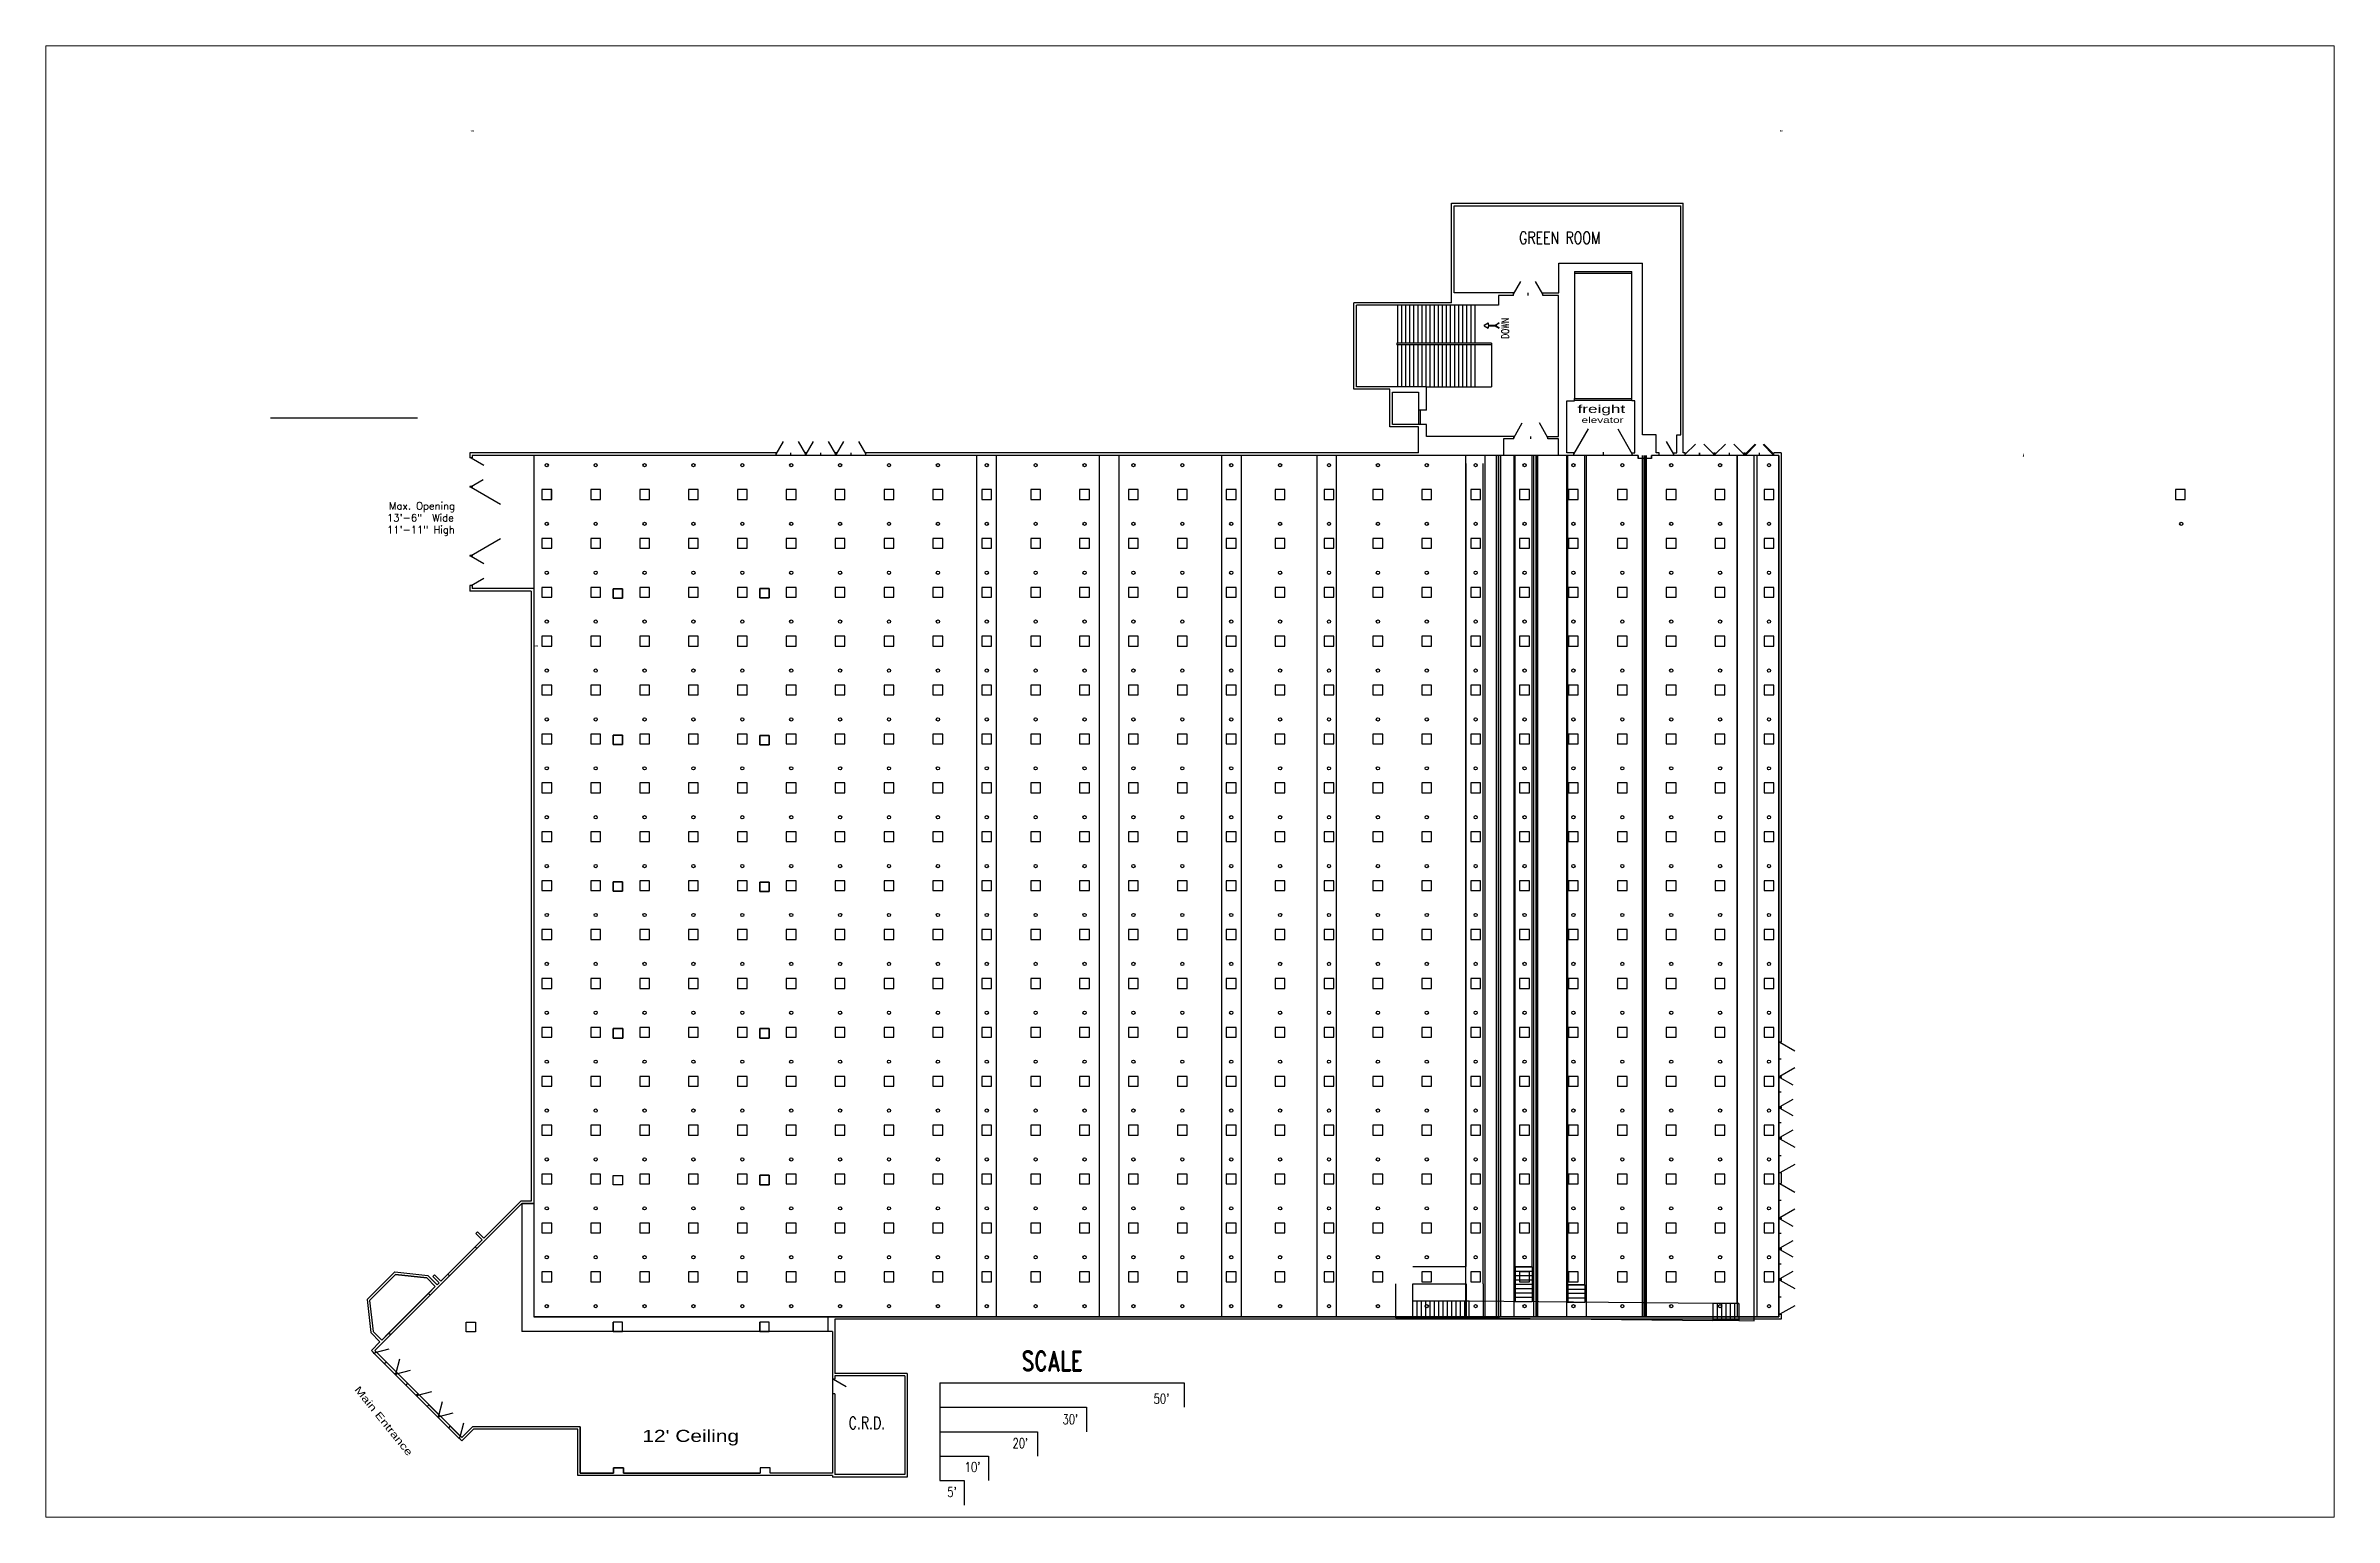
# Paper-space layout 'DOWNLIGHTS AND CATWALKS' of a CAD drawing. Extents: x 1.6 to 14.6, y 1 to 9.4.
# The model-space entities are those that its viewports show. They can reach past a viewport. Long polylines and large blocks are cut down to what shows.
import ezdxf
from ezdxf.enums import TextEntityAlignment as Align

# ---------------------------------------------------------------- set-up
doc = ezdxf.new("R2010")
doc.units = 0
doc.header["$LTSCALE"] = 192
doc.header["$MEASUREMENT"] = 0
doc.layers.get('0').update_dxf_attribs({"linetype": 'CONTINUOUS'})
for name, color, linetype in [('BEAMS', 3, 'CONTINUOUS'), ('CATWALK', 4, 'CONTINUOUS'), ('CEILING', 4, 'CONTINUOUS'), ('DIMENSIONS', 7, 'CONTINUOUS'), ('FIXT-DWNLITE', 6, 'CONTINUOUS'), ('FIXT-HID', 5, 'CONTINUOUS'), ('FOYER', 12, 'CONTINUOUS'), ('GREENRM', 3, 'CONTINUOUS'), ('NORTHENT', 2, 'CONTINUOUS'), ('VENU-CW', 8, 'CONTINUOUS')]:
    doc.layers.add(name, color=color, linetype=linetype)
doc.styles.add('ROMAND', font='romand', dxfattribs={"width": 0.75})
doc.styles.add('ROMANS', font='romans')

psp = doc.layouts.new('DOWNLIGHTS AND CATWALKS')

msp = doc.modelspace()

# ---------------------------------------------------------------- texts
at = {"style": 'ROMANS'}
for s, p in [('Max. Opening', (1457, 3189.2)), ('13\'-6"  Wide', (1451.8, 3160)), ('11\'-11" High', (1451.8, 3130.9))]:
    msp.add_text(s, height=18, dxfattribs=at).set_placement(p)
at = {"style": 'ROMAND', "width": 0.75}
for s, height, p in [('SCALE', 48, (3010, 1075.4)), ('C.R.D.', 30, (2585.1, 932.7))]:
    msp.add_text(s, height=height, dxfattribs=at).set_placement(p)
msp.add_text('Main Entrance', height=17.544, rotation=308.8298).set_placement((1371, 1029), (1503, 865), align=Align.ALIGNED)
at = {"color": 5, "style": 'ROMAND', "width": 0.75}
for s, p in [("50'", (3333.8, 995)), ("30'", (3110, 944.6)), ("20'", (2987.3, 885.9)), ("10'", (2870.1, 827.3)), ("5'", (2827.3, 766.1))]:
    msp.add_text(s, height=24, dxfattribs=at).set_placement(p)
msp.add_text("12' Ceiling", height=29.625).set_placement((2079, 901), (2316, 901), align=Align.ALIGNED)
at = {"layer": 'GREENRM', "style": 'ROMAND', "width": 0.75}
msp.add_text('GREEN ROOM', height=30, dxfattribs=at).set_placement((4230.9, 3841.2))
at = {"layer": 'NORTHENT', "style": 'ROMAND', "width": 0.75}
msp.add_text('DOWN', height=18, rotation=90, dxfattribs=at).set_placement((4206, 3608.1))
at = {"layer": 'NORTHENT'}
for s, height, p, p2 in [('freight', 19.5, (4374.3, 3426.4), (4491.3, 3426.4)), ('elevator', 14.37, (4384.1, 3401.8), (4487.1, 3401.8))]:
    msp.add_text(s, height=height, dxfattribs=at).set_placement(p, p2, align=Align.ALIGNED)

# ---------------------------------------------------------------- linework, layer by layer
for p, q in [((4217.8, 3365.5), (4238.8, 3401.9)), ((4301.8, 3365.5), (4280.8, 3401.9)), ((4365.2, 3325.2), (4401.1, 3387.4)), ((4472.9, 3387.4), (4508.8, 3325.2)), ((2407.2, 3328.2), (1655.2, 3328.2)), ((1655.2, 3328.2), (1655.2, 3316.2)), ((1661.2, 3316.2), (1655.2, 3316.2)), ((1658.2, 3316.2), (1689.4, 3298.2)), ((2407.2, 3322.2), (1661.2, 3322.2)), ((1812.2, 3322.2, 192), (1661.2, 3322.2, 192)), ((1661.2, 3322.2), (1661.2, 3316.2)), ((2407.2, 3325.2), (2425.2, 3356.4)), ((2407.2, 3322.2), (2407.2, 3328.2)), ((2443.2, 3322.2), (2443.2, 3328.2)), ((2461.2, 3356.4), (2479.2, 3325.2)), ((2481.2, 3328.2), (2479.2, 3328.2)), ((2479.2, 3322.2), (2479.2, 3328.2)), ((2481.2, 3322.2), (2479.2, 3322.2)), ((2481.2, 3325.2), (2499.2, 3356.4)), ((2481.2, 3322.2), (2481.2, 3328.2)), ((2517.2, 3322.2), (2517.2, 3328.2)), ((2535.2, 3356.4), (2553.2, 3325.2)), ((2555.2, 3328.2), (2553.2, 3328.2)), ((2553.2, 3322.2), (2553.2, 3328.2)), ((2555.2, 3322.2), (2553.2, 3322.2)), ((2555.2, 3325.2), (2573.2, 3356.4)), ((2555.2, 3322.2), (2555.2, 3328.2)), ((2591.2, 3322.2), (2591.2, 3328.2)), ((2609.2, 3356.4), (2627.2, 3325.2)), ((3983.8, 3328.2), (2627.2, 3328.2)), ((2627.2, 3322.2), (2627.2, 3328.2)), ((4192.2, 3322.2), (2627.2, 3322.2)), ((4217.8, 3362.5), (4192.2, 3362.5)), ((4192.2, 3362.5), (4192.2, 3322.2)), ((4217.8, 3362.5), (4217.8, 3368.5)), ((4259.8, 3362.5), (4259.8, 3368.5)), ((4301.8, 3362.5), (4301.8, 3368.5)), ((4327.8, 3362.5), (4301.8, 3362.5)), ((4327.8, 3322.2), (4327.8, 3362.5)), ((4365.2, 3322.2), (4327.8, 3322.2)), ((4365.2, 3322.2), (4365.2, 3328.2)), ((4437, 3329.7), (4437, 3320.8)), ((4508.8, 3322.2), (4508.8, 3328.2)), ((4522.8, 3322.2), (4508.8, 3322.2)), ((4522.8, 3314.3), (4522.8, 3322.2)), ((4555.8, 3314.3), (4522.8, 3314.3)), ((4574.8, 3322.2), (4555.8, 3322.2)), ((4555.8, 3322.2), (4555.8, 3314.3)), ((4574.8, 3322.2), (4574.8, 3328.2)), ((4610.8, 3325.2), (4592.8, 3356.4)), ((4610.8, 3322.2), (4610.8, 3328.2)), ((4638.7, 3322.2), (4610.8, 3322.2)), ((4638.7, 3325.2, 0), (4663.6, 3350.1, 0)), ((4638.7, 3322.2), (4638.7, 3328.2)), ((4673.9, 3322.2), (4673.9, 3328.2)), ((4674.1, 3322.2), (4674.1, 3328.2)), ((4674.1, 3325.2), (4674.1, 3325.2)), ((4709.2, 3325.2, 0), (4684.4, 3350.1, 0)), ((4709.2, 3322.2), (4709.2, 3328.2)), ((4712.2, 3322.2), (4709.2, 3322.2)), ((4709.2, 3328.2), (4712.2, 3328.2)), ((4712.2, 3325.2, 0), (4737.1, 3350.1, 0)), ((4712.2, 3322.2), (4712.2, 3328.2)), ((4747.4, 3322.2), (4747.4, 3328.2)), ((4747.6, 3322.2), (4747.6, 3328.2)), ((4782.7, 3325.2, 0), (4757.9, 3350.1, 0)), ((4782.7, 3322.2), (4782.7, 3328.2)), ((4782.7, 3328.2), (4785.8, 3328.2)), ((4785.8, 3322.2), (4782.7, 3322.2)), ((4785.8, 3325.2), (4810.6, 3350.1)), ((4785.8, 3322.2), (4785.8, 3328.2)), ((4787.2, 3323.8), (4812, 3348.7)), ((4820.9, 3322.2), (4820.9, 3328.2)), ((4821.1, 3322.2), (4821.1, 3328.2)), ((4854.8, 3323.8, 0), (4830, 3348.7, 0)), ((4856.2, 3325.2), (4831.4, 3350.1)), ((4856.2, 3322.2), (4856.2, 3328.2)), ((4868.2, 3322.2), (4856.2, 3322.2)), ((4874.2, 3328.2), (4856.2, 3328.2)), ((4868.2, 3322.2), (4868.2, 1882.2)), ((4874.2, 3328.2), (4874.2, 1882.2)), ((1658.2, 3246.2), (1687.7, 3263.2)), ((1661.2, 3246.2), (1655.2, 3246.2)), ((1655.2, 3246.2), (1655.2, 3244.2)), ((1661.2, 3244.2), (1655.2, 3244.2)), ((1658.2, 3244.2), (1658.2, 3244.2)), ((1658.2, 3244.2), (1730.8, 3202.4)), ((1661.2, 3246.2), (1661.2, 3244.2)), ((1658.2, 3076.8), (1730.8, 3118.6)), ((1661.2, 3076.8), (1655.2, 3076.8)), ((1655.2, 3076.8), (1655.2, 3074.8)), ((1661.2, 3074.8), (1655.2, 3074.8)), ((1658.2, 3074.8), (1689.4, 3056.8)), ((1661.2, 3076.8), (1661.2, 3074.8)), ((1661.2, 3002.8), (1655.2, 3002.8)), ((1655.2, 3002.8), (1655.2, 2989.3)), ((1806.2, 2989.3), (1655.2, 2989.3)), ((1658.2, 3002.8), (1689.4, 3020.8)), ((1661.2, 3002.8), (1661.2, 2995.3)), ((1812.2, 2995.3), (1661.2, 2995.3)), ((1812.2, 2995.3, 192), (1661.2, 2995.3, 192)), ((1806.2, 2989.3), (1806.2, 1492)), ((1812.2, 2995.3), (1812.2, 1486)), ((1812.2, 2989), (1812.2, 2848.2)), ((2007.2, 2972), (2007.2, 2995)), ((2007.2, 2995), (2030.2, 2995)), ((2030.2, 2995), (2030.2, 2972)), ((2367.2, 2972.3), (2367.2, 2995.3)), ((2367.2, 2995.3), (2390.2, 2995.3)), ((2390.2, 2995.3), (2390.2, 2972.3)), ((2030.2, 2972), (2007.2, 2972)), ((2390.2, 2972.3), (2367.2, 2972.3)), ((2007.2, 2612.3), (2007.2, 2635.3)), ((2007.2, 2635.3), (2030.2, 2635.3)), ((2030.2, 2612.3), (2007.2, 2612.3)), ((2030.2, 2635.3), (2030.2, 2612.3)), ((2367.2, 2612.1), (2367.2, 2635.1)), ((2367.2, 2635.1), (2390.2, 2635.1)), ((2390.2, 2612.1), (2367.2, 2612.1)), ((2390.2, 2635.1), (2390.2, 2612.1)), ((2007.2, 2252.3), (2007.2, 2275.3)), ((2007.2, 2275.3), (2030.2, 2275.3)), ((2030.2, 2252.3), (2007.2, 2252.3)), ((2030.2, 2275.3), (2030.2, 2252.3)), ((2367.2, 2252.1), (2367.2, 2275.1)), ((2367.2, 2275.1), (2390.2, 2275.1)), ((2390.2, 2252.1), (2367.2, 2252.1)), ((2390.2, 2275.1), (2390.2, 2252.1)), ((2007.5, 1892.3), (2007.5, 1915.3)), ((2007.5, 1915.3), (2030.5, 1915.3)), ((2030.5, 1915.3), (2030.5, 1892.3)), ((2367.2, 1892.3), (2367.2, 1915.3)), ((2367.2, 1915.3), (2390.2, 1915.3)), ((2390.2, 1915.3), (2390.2, 1892.3)), ((2030.5, 1892.3), (2007.5, 1892.3)), ((2390.2, 1892.3), (2367.2, 1892.3)), ((4874.2, 1882.2), (4868.2, 1882.2)), ((4871.2, 1882.2), (4907.6, 1861.2)), ((4874.2, 1840.2), (4868.2, 1840.2)), ((4868.2, 1795.2), (4868.2, 1798.2)), ((4874.2, 1798.2), (4868.2, 1798.2)), ((4874.2, 1798.2), (4868.2, 1798.2)), ((4907.6, 1819.2), (4871.2, 1798.2)), ((4874.2, 1798.2), (4874.2, 1795.2)), ((4874.2, 1795.2), (4868.2, 1795.2)), ((4874.2, 1759.2), (4868.2, 1759.2)), ((4871.2, 1795.2), (4902.4, 1777.2)), ((4868.2, 1720.2), (4868.2, 1723.2)), ((4874.2, 1723.2), (4868.2, 1723.2)), ((4874.2, 1723.2), (4868.2, 1723.2)), ((4874.2, 1720.2), (4868.2, 1720.2)), ((4902.4, 1741.2), (4871.2, 1723.2)), ((4871.2, 1720.2), (4902.4, 1702.2)), ((4874.2, 1723.2), (4874.2, 1720.2)), ((4874.2, 1684.2), (4868.2, 1684.2)), ((4874.2, 1648.2), (4868.2, 1648.2)), ((4874.2, 1648.2), (4868.2, 1648.2)), ((4868.2, 1645.2), (4868.2, 1648.2)), ((4874.2, 1645.2), (4868.2, 1645.2)), ((4902.4, 1666.2), (4871.2, 1648.2)), ((4871.2, 1645.2), (4907.6, 1624.2)), ((4874.2, 1648.2), (4874.2, 1645.2)), ((4874.2, 1603.2), (4868.2, 1603.2)), ((4907.6, 1582.2), (4871.2, 1561.2)), ((2007.2, 1531.9), (2007.2, 1554.9)), ((2007.2, 1554.9), (2030.2, 1554.9)), ((2030.2, 1531.9), (2007.2, 1531.9)), ((2030.2, 1554.9), (2030.2, 1531.9)), ((2367.2, 1532.3), (2367.2, 1555.3)), ((2367.2, 1555.3), (2390.2, 1555.3)), ((2390.2, 1532.3), (2367.2, 1532.3)), ((2390.2, 1555.3), (2390.2, 1532.3)), ((4868.2, 1561.2), (4868.2, 1535.2)), ((4874.2, 1561.2), (4868.2, 1561.2)), ((4868.2, 1535.2), (4874.2, 1535.2)), ((4871.2, 1535.2), (4907.6, 1514.2)), ((4874.2, 1561.2), (4874.2, 1535.2)), ((1782.9, 1486), (1672.5, 1375.6)), ((1780.5, 1492), (1689.5, 1401.1)), ((1806.2, 1492), (1780.5, 1492)), ((1812.2, 1486), (1782.9, 1486)), ((4874.2, 1493.2), (4868.2, 1493.2)), ((4907.6, 1472.2), (4871.2, 1451.2)), ((1673.9, 1416.6), (1669.7, 1412.4)), ((1685.2, 1396.8), (1669.7, 1412.4)), ((1689.5, 1401.1), (1673.9, 1416.6)), ((4874.2, 1451.2), (4868.2, 1451.2)), ((4874.2, 1451.2), (4868.2, 1451.2)), ((4868.2, 1448.2), (4868.2, 1451.2)), ((4874.2, 1448.2), (4868.2, 1448.2)), ((4874.2, 1412.2), (4868.2, 1412.2)), ((4871.2, 1448.2), (4902.4, 1430.2)), ((4874.2, 1451.2), (4874.2, 1448.2)), ((1685.2, 1396.8), (1668.3, 1379.9)), ((1672.5, 1375.6), (1668.3, 1379.9)), ((4874.2, 1376.2), (4868.2, 1376.2)), ((4874.2, 1376.2), (4868.2, 1376.2)), ((4868.2, 1373.2), (4868.2, 1376.2)), ((4874.2, 1373.2), (4868.2, 1373.2)), ((4902.4, 1394.2), (4871.2, 1376.2)), ((4871.2, 1373.2), (4902.4, 1355.2)), ((4874.2, 1376.2), (4874.2, 1373.2)), ((1470.9, 1318.3), (1403.1, 1250.7)), ((1473.1, 1312.1), (1409.4, 1248.4)), ((1470.9, 1318.3), (1552.2, 1309.3)), ((1473.1, 1312.1), (1549.4, 1303.5)), ((1570.6, 1282.3), (1549.4, 1303.5)), ((1574.9, 1286.6), (1552.2, 1309.3)), ((1605.3, 1308.5), (1557.9, 1261.1)), ((1568.5, 1311.3), (1564.3, 1307.1)), ((1579.8, 1291.5), (1564.3, 1307.1)), ((1584.1, 1295.8), (1568.5, 1311.3)), ((1601, 1312.7), (1584.1, 1295.8)), ((1605.3, 1308.5), (1601, 1312.7)), ((4874.2, 1337.2), (4868.2, 1337.2)), ((4868.2, 1298.2), (4868.2, 1301.2)), ((4874.2, 1301.2), (4868.2, 1301.2)), ((4874.2, 1301.2), (4868.2, 1301.2)), ((4874.2, 1298.2), (4868.2, 1298.2)), ((4902.4, 1319.2), (4871.2, 1301.2)), ((4871.2, 1298.2), (4907.6, 1277.2)), ((4874.2, 1301.2), (4874.2, 1298.2)), ((1403.1, 1250.7), (1412.1, 1169.3)), ((1409.4, 1248.4), (1417.9, 1172.1)), ((1570.6, 1282.3), (1553.7, 1265.4)), ((1557.9, 1261.1), (1553.7, 1265.4)), ((1579.8, 1291.5), (1574.9, 1286.6)), ((4874.2, 1256.2), (4868.2, 1256.2)), ((1646.2, 1171.5), (1646.2, 1194.5)), ((1646.2, 1194.5), (1669.2, 1194.5)), ((1669.2, 1194.5), (1669.2, 1171.5)), ((2007.2, 1195.3), (2007.2, 1172.2)), ((2030.2, 1195.3), (2007.2, 1195.3)), ((2007.2, 1195.3, 132), (2007.2, 1172.2, 132)), ((2030.2, 1195.3, 132), (2007.2, 1195.3, 132)), ((2007.2, 1195.3), (2007.2, 1195.3, 132)), ((2030.2, 1172.2), (2030.2, 1195.3)), ((2030.2, 1172.2, 132), (2030.2, 1195.3, 132)), ((2030.2, 1195.3), (2030.2, 1195.3, 132)), ((2390.2, 1195.3, 132), (2367.2, 1195.3, 132)), ((2367.2, 1195.3, 132), (2367.2, 1172.2, 132)), ((2367.2, 1195.3), (2367.2, 1195.3, 132)), ((2390.2, 1195.3), (2367.2, 1195.3)), ((2367.2, 1195.3), (2367.2, 1172.2)), ((2390.2, 1172.2, 132), (2390.2, 1195.3, 132)), ((2390.2, 1195.3), (2390.2, 1195.3, 132)), ((2390.2, 1172.2), (2390.2, 1195.3)), ((2534.2, 1208.2), (2534.2, 1172.2)), ((4868.2, 1208.2), (2534.2, 1208.2)), ((2551.2, 1202.2), (2551.2, 1068.8)), ((4874.2, 1202.2), (2551.2, 1202.2)), ((4868.2, 1214.2), (4868.2, 1208.2)), ((4868.2, 1214.2), (4874.2, 1214.2)), ((4868.2, 1214.2), (4868.2, 1208.2)), ((4907.6, 1235.2), (4871.2, 1214.2)), ((4874.2, 1214.2), (4874.2, 1202.2)), ((1434.8, 1146.6), (1412.1, 1169.3)), ((1434.8, 1146.6), (1413.6, 1125.4)), ((1417.8, 1121.2), (1413.6, 1125.4)), ((1439.1, 1150.9), (1417.9, 1172.1)), ((1460.3, 1163.6), (1422.1, 1125.4)), ((1424.9, 1122.6), (1422.1, 1125.4)), ((1422.8, 1120.5), (1457.6, 1129.8)), ((1456, 1167.8), (1439.1, 1150.9)), ((1460.3, 1163.6), (1456, 1167.8)), ((1669.2, 1171.5), (1646.2, 1171.5)), ((2007.2, 1172.2), (2030.2, 1172.2)), ((2007.2, 1172.2), (2007.2, 1172.2, 132)), ((2007.2, 1172.2, 132), (2030.2, 1172.2, 132)), ((2030.2, 1172.2), (2030.2, 1172.2, 132)), ((2367.2, 1172.2, 132), (2390.2, 1172.2, 132)), ((2367.2, 1172.2), (2367.2, 1172.2, 132)), ((2367.2, 1172.2), (2390.2, 1172.2)), ((2390.2, 1172.2), (2390.2, 1172.2, 132)), ((2545.2, 1172.2), (2534.2, 1172.2)), ((2545.2, 1172.2), (2545.2, 1055.2)), ((1420.7, 1118.3), (1417.8, 1121.2)), ((1424.9, 1122.6), (1420.7, 1118.3)), ((1450.4, 1097.1), (1446.1, 1092.9)), ((1475.8, 1071.6), (1471.6, 1067.4)), ((1473, 1066), (1471.6, 1067.4)), ((1477.2, 1070.2), (1473, 1066)), ((1483, 1104.3), (1473.7, 1069.5)), ((1475.1, 1068.1), (1509.9, 1077.4)), ((1477.2, 1070.2), (1475.8, 1071.6)), ((2729.2, 1068.8), (2551.2, 1068.8)), ((2729.2, 1068.8), (2729.2, 814.8)), ((1502.7, 1044.8), (1498.4, 1040.5)), ((1528.1, 1019.3), (1523.9, 1015.1)), ((1525.3, 1013.6), (1523.9, 1015.1)), ((1529.5, 1017.9), (1525.3, 1013.6)), ((1527.4, 1015.8), (1562.2, 1025.1)), ((1529.5, 1017.9), (1528.1, 1019.3)), ((2551.2, 1055.2), (2545.2, 1055.2)), ((2545.2, 1019.2), (2545.2, 824.2)), ((2551.2, 1019.2), (2545.2, 1019.2)), ((2548.3, 1055.2), (2579.4, 1037.2)), ((2723.2, 1062.8), (2551.2, 1062.8)), ((2551.2, 1062.8), (2551.2, 1055.2)), ((2551.2, 1019.2), (2551.2, 820.8)), ((2723.2, 1062.8), (2723.2, 820.8)), ((2808.6, 1046), (3408.6, 1046)), ((1555, 992.4), (1550.7, 988.2)), ((1580.4, 967), (1576.2, 962.7)), ((1577.6, 961.3), (1576.2, 962.7)), ((1581.8, 965.5), (1577.6, 961.3)), ((1587.6, 999.6), (1578.3, 964.8)), ((1579.7, 963.4), (1614.5, 972.7)), ((1581.8, 965.5), (1580.4, 967)), ((2808.6, 986), (3168.6, 986)), ((1607.3, 940.1), (1603, 935.8)), ((1632.7, 914.6), (1628.5, 910.4)), ((1631.3, 907.5), (1628.5, 910.4)), ((1639.9, 947.3), (1630.6, 912.5)), ((1631.3, 907.5), (1635.5, 903.3)), ((1635.5, 911.8), (1632.7, 914.6)), ((1662, 938.3), (1635.5, 911.8)), ((1664.5, 932.3), (1635.5, 903.3)), ((1926.3, 938.3), (1662, 938.3)), ((1920.3, 932.3), (1664.5, 932.3)), ((1920.3, 818.2), (1920.3, 932.3)), ((1926.3, 824.2), (1926.3, 938.3)), ((2808.6, 926), (3048.6, 926)), ((2808.6, 866), (2928.6, 866)), ((2545.2, 818.2), (1920.3, 818.2)), ((2008.3, 824.2), (1926.3, 824.2)), ((2008.3, 837.3), (2008.3, 824.2)), ((2032.3, 837.3), (2008.3, 837.3)), ((2032.3, 824.2), (2032.3, 837.3)), ((2368.3, 824.2), (2032.3, 824.2)), ((2392.3, 837.3), (2368.3, 837.3)), ((2368.3, 837.3), (2368.3, 824.2)), ((2392.3, 824.2), (2392.3, 837.3)), ((2545.2, 824.2), (2392.3, 824.2)), ((2545.2, 818.2), (2545.2, 814.8)), ((2729.2, 814.8), (2545.2, 814.8)), ((2723.2, 820.8), (2551.2, 820.8)), ((2808.6, 806), (2868.6, 806))]:
    msp.add_line(p, q)
at = {"color": 1}
for p, q in [((2808.6, 1046), (2808.6, 806)), ((3408.6, 1046), (3408.6, 986)), ((3168.6, 986), (3168.6, 926)), ((3048.6, 926), (3048.6, 866)), ((2928.6, 866), (2928.6, 806)), ((2868.6, 806), (2868.6, 746))]:
    msp.add_line(p, q, dxfattribs=at)
for points in [[(1664.6, 4116.9), (1664.6, 4120), (1655.2, 4118.4)], [(4871.1, 4116.9), (4871.1, 4120), (4880.5, 4118.4)], [(5467.2, 3318.9), (5470.3, 3318.9), (5468.8, 3328.2)], [(1821.6, 2852.9), (1821.6, 2856), (1812.2, 2854.4)]]:
    msp.add_solid(points)
for points in [[(2007.2, 1195.3), (2007.2, 1195.3, 132), (2007.2, 1172.2, 132), (2007.2, 1172.2)], [(2367.2, 1195.3), (2367.2, 1195.3, 132), (2367.2, 1172.2, 132), (2367.2, 1172.2)], [(2007.2, 1172.2), (2030.2, 1172.2), (2030.2, 1172.2, 132), (2007.2, 1172.2, 132)], [(2030.2, 1172.2, 132), (2007.2, 1172.2, 132), (2007.2, 1172.2), (2030.2, 1172.2)], [(2007.2, 1172.2), (2030.2, 1172.2), (2007.2, 1172.2), (2007.2, 1172.2, 132)], [(2367.2, 1172.2), (2390.2, 1172.2), (2367.2, 1172.2), (2367.2, 1172.2, 132)], [(2390.2, 1172.2, 132), (2367.2, 1172.2, 132), (2367.2, 1172.2), (2390.2, 1172.2)], [(2367.2, 1172.2), (2390.2, 1172.2), (2390.2, 1172.2, 132), (2367.2, 1172.2, 132)]]:
    msp.add_3dface(points)
at = {"layer": 'BEAMS'}
for p, q in [((4175.8, 1208.2, 492), (4175.8, 3322.2, 492)), ((4175.8, 1208.2, 506), (4175.8, 3322.2, 506)), ((4175.8, 1208.2, 493), (4175.8, 3322.2, 493)), ((4175.8, 1208.2, 505), (4175.8, 3322.2, 505)), ((4180.2, 1208.2, 505), (4180.2, 3322.2, 505)), ((4180.2, 1208.2, 493), (4180.2, 3322.2, 493)), ((4181.2, 1208.2, 493), (4181.2, 3322.2, 493)), ((4181.2, 1208.2, 505), (4181.2, 3322.2, 505)), ((4185.8, 1208.2, 492), (4185.8, 3322.2, 492)), ((4185.8, 1208.2, 493), (4185.8, 3322.2, 493)), ((4185.8, 1208.2, 506), (4185.8, 3322.2, 506)), ((4185.8, 1208.2, 505), (4185.8, 3322.2, 505)), ((4273, 1208.2, 487.7), (4273, 3322.2, 487.7)), ((4273, 1208.2, 501.7), (4273, 3322.2, 501.7)), ((4273, 1208.2, 488.7), (4273, 3322.2, 488.7)), ((4273, 1208.2, 500.7), (4273, 3322.2, 500.7)), ((4274.5, 1208.2, 500.7), (4274.5, 3322.2, 500.7)), ((4274.5, 1208.2, 488.7), (4274.5, 3322.2, 488.7)), ((4275.5, 1208.2, 488.7), (4275.5, 3322.2, 488.7)), ((4275.5, 1208.2, 500.7), (4275.5, 3322.2, 500.7)), ((4277, 1208.2, 487.7), (4277, 3322.2, 487.7)), ((4277, 1208.2, 488.7), (4277, 3322.2, 488.7)), ((4277, 1208.2, 501.7), (4277, 3322.2, 501.7)), ((4277, 1208.2, 500.7), (4277, 3322.2, 500.7)), ((4533.7, 1208.2, 503), (4533.7, 3322.2, 503)), ((4533.7, 1208.2, 517), (4533.7, 3322.2, 517)), ((4533.7, 1208.2, 504), (4533.7, 3322.2, 504)), ((4533.7, 1208.2, 516), (4533.7, 3322.2, 516)), ((4538.2, 1208.2, 516), (4538.2, 3322.2, 516)), ((4538.2, 1208.2, 504), (4538.2, 3322.2, 504)), ((4539.2, 1208.2, 516), (4539.2, 3322.2, 516)), ((4539.2, 1208.2, 504), (4539.2, 3322.2, 504)), ((4543.7, 1208.2, 503), (4543.7, 3322.2, 503)), ((4543.7, 1208.2, 517), (4543.7, 3322.2, 517)), ((4543.7, 1208.2, 504), (4543.7, 3322.2, 504)), ((4543.7, 1208.2, 516), (4543.7, 3322.2, 516))]:
    msp.add_line(p, q, dxfattribs=at)
at = {"layer": 'BEAMS', "extrusion": (0, -1, 0)}
for p, q in [((4277, 1208.2, 501.7), (4273, 1208.2, 501.7)), ((4273, 1208.2, 501.7), (4273, 1208.2, 500.7)), ((4273, 1208.2, 500.7), (4274.5, 1208.2, 500.7)), ((4274.5, 1208.2, 488.7), (4273, 1208.2, 488.7)), ((4273, 1208.2, 487.7), (4277, 1208.2, 487.7)), ((4273, 1208.2, 488.7), (4273, 1208.2, 487.7)), ((4274.5, 1208.2, 500.7), (4274.5, 1208.2, 488.7)), ((4275.5, 1208.2, 500.7), (4277, 1208.2, 500.7)), ((4277, 1208.2, 488.7), (4275.5, 1208.2, 488.7)), ((4275.5, 1208.2, 488.7), (4275.5, 1208.2, 500.7)), ((4277, 1208.2, 501.7), (4277, 1208.2, 500.7)), ((4277, 1208.2, 488.7), (4277, 1208.2, 487.7))]:
    msp.add_line(p, q, dxfattribs=at)
at = {"layer": 'BEAMS', "extrusion": (0, -1, 0), "elevation": -1208.2}
for points in [[(4181.2, 505), (4185.8, 505), (4185.8, 506), (4175.8, 506), (4175.8, 505), (4180.2, 505), (4180.2, 493), (4175.8, 493), (4175.8, 492), (4185.8, 492), (4185.8, 493), (4181.2, 493)], [(4539.2, 516), (4543.7, 516), (4543.7, 517), (4533.7, 517), (4533.7, 516), (4538.2, 516), (4538.2, 504), (4533.7, 504), (4533.7, 503), (4543.7, 503), (4543.7, 504), (4539.2, 504)]]:
    msp.add_lwpolyline(points, close=True, dxfattribs=at)
at = {"layer": 'CATWALK'}
for p, q in [((4221.2, 1330.7, 431), (4221.2, 3322.2, 431)), ((4263.2, 1330.7, 431), (4263.2, 3322.2, 431)), ((4350.2, 1286.9, 462), (4350.2, 3322.2, 462)), ((4392.2, 1286.9, 462), (4392.2, 3322.2, 462)), ((4766.2, 1240.7, 446), (4766.2, 3322.2, 446)), ((4808.2, 1198.2, 446), (4808.2, 3322.2, 446)), ((4100.6, 1331.3, 386), (4100.6, 3302, 386)), ((4142.6, 1289.3, 386), (4142.6, 3302, 386)), ((3970.1, 1331.3, 386), (4100.6, 1331.3, 386)), ((4221.2, 1330.7, 437), (4263.2, 1330.7, 437)), ((4221.2, 1330.7, 437), (4221.2, 1320.1, 437)), ((4263.2, 1330.7, 431), (4221.2, 1330.7, 431)), ((4221.2, 1330.7, 437), (4221.2, 1330.7, 431)), ((4221.2, 1320.1, 445.5), (4263.2, 1320.1, 445.5)), ((4221.2, 1320.1, 445.5), (4221.2, 1309.5, 445.5)), ((4221.2, 1320.1, 437), (4221.2, 1320.1, 445.5)), ((4221.2, 1320.1, 437), (4263.2, 1320.1, 437)), ((4221.2, 1309.5, 445.5), (4263.2, 1309.5, 445.5)), ((4221.2, 1309.5, 445.5), (4221.2, 1309.5, 454)), ((4221.2, 1309.5, 454), (4221.2, 1298.8, 454)), ((4221.2, 1309.5, 454), (4263.2, 1309.5, 454)), ((4221.2, 1298.8, 454), (4263.2, 1298.8, 454)), ((4221.2, 1298.8, 454), (4263.2, 1298.8, 454)), ((4221.2, 1298.8, 462.5), (4263.2, 1298.8, 462.5)), ((4221.2, 1298.8, 462.5), (4221.2, 1288.2, 462.5)), ((4221.2, 1298.8, 454), (4221.2, 1298.8, 462.5)), ((4263.2, 1330.7, 437), (4263.2, 1320.1, 437)), ((4263.2, 1330.7, 437), (4263.2, 1330.7, 431)), ((4263.2, 1320.1, 437), (4263.2, 1320.1, 445.5)), ((4263.2, 1320.1, 445.5), (4263.2, 1309.5, 445.5)), ((4263.2, 1309.5, 445.5), (4263.2, 1309.5, 454)), ((4263.2, 1309.5, 454), (4263.2, 1298.8, 454)), ((4263.2, 1298.8, 454), (4263.2, 1298.8, 462.5)), ((4263.2, 1298.8, 462.5), (4263.2, 1288.2, 462.5)), ((3928.1, 1205.2, 386), (3928.1, 1289.2, 386)), ((3970.1, 1247.3, 386), (3970.1, 1289.3, 386)), ((3970.1, 1289.3, 386), (4100.6, 1289.3, 386)), ((3970.1, 1247.3, 394.5), (3980.8, 1247.3, 394.5)), ((3970.1, 1247.3, 386), (3970.1, 1247.3, 394.5)), ((3970.1, 1205.2, 394.5), (3970.1, 1247.3, 394.5)), ((3970.1, 1205.2, 386), (3970.1, 1247.3, 386)), ((3980.8, 1247.3, 403), (3991.4, 1247.3, 403)), ((3980.8, 1247.3, 394.5), (3980.8, 1247.3, 403)), ((3980.8, 1205.2, 403), (3980.8, 1247.3, 403)), ((3980.8, 1205.2, 394.5), (3980.8, 1247.3, 394.5)), ((3991.4, 1205.2, 403), (3991.4, 1247.3, 403)), ((3991.4, 1205.2, 411.5), (3991.4, 1247.3, 411.5)), ((3991.4, 1247.3, 403), (3991.4, 1247.3, 411.5)), ((3991.4, 1247.3, 411.5), (4002, 1247.3, 411.5)), ((4002, 1205.2, 411.5), (4002, 1247.3, 411.5)), ((4002, 1205.2, 420), (4002, 1247.3, 420)), ((4002, 1247.3, 411.5), (4002, 1247.3, 420)), ((4002, 1247.3, 420), (4012.6, 1247.3, 420)), ((4012.6, 1205.2, 420), (4012.6, 1247.3, 420)), ((4012.6, 1205.2, 428.5), (4012.6, 1247.3, 428.5)), ((4012.6, 1247.3, 420), (4012.6, 1247.3, 428.5)), ((4012.6, 1247.3, 428.5), (4023.2, 1247.3, 428.5)), ((4023.2, 1205.2, 428.5), (4023.2, 1247.3, 428.5)), ((4023.2, 1205.2, 437), (4023.2, 1247.3, 437)), ((4023.2, 1247.3, 428.5), (4023.2, 1247.3, 437)), ((4023.2, 1247.3, 437), (4033.9, 1247.3, 437)), ((4033.9, 1205.2, 437), (4033.9, 1247.3, 437)), ((4033.9, 1205.2, 445.5), (4033.9, 1247.3, 445.5)), ((4033.9, 1247.3, 437), (4033.9, 1247.3, 445.5)), ((4033.9, 1247.3, 445.5), (4044.5, 1247.3, 445.5)), ((4044.5, 1205.2, 454), (4044.5, 1247.3, 454)), ((4044.5, 1247.3, 454), (4055.1, 1247.3, 454)), ((4044.5, 1247.3, 445.5), (4044.5, 1247.3, 454)), ((4044.5, 1205.2, 445.5), (4044.5, 1247.3, 445.5)), ((4055.1, 1247.3, 462.5), (4065.8, 1247.3, 462.5)), ((4055.1, 1205.2, 462.5), (4055.1, 1247.3, 462.5)), ((4055.1, 1247.3, 454), (4055.1, 1247.3, 462.5)), ((4055.1, 1205.2, 454), (4055.1, 1247.3, 454)), ((4055.1, 1205.2, 454), (4055.1, 1247.3, 454)), ((4065.8, 1247.3, 471), (4076.4, 1247.3, 471)), ((4065.8, 1205.2, 471), (4065.8, 1247.3, 471)), ((4065.8, 1247.3, 462.5), (4065.8, 1247.3, 471)), ((4065.8, 1205.2, 462.5), (4065.8, 1247.3, 462.5)), ((4065.8, 1205.2, 462.5), (4065.8, 1247.3, 462.5)), ((4076.4, 1247.3, 479.5), (4087, 1247.3, 479.5)), ((4076.4, 1205.2, 479.5), (4076.4, 1247.3, 479.5)), ((4076.4, 1247.3, 471), (4076.4, 1247.3, 479.5)), ((4076.4, 1205.2, 471), (4076.4, 1247.3, 471)), ((4076.4, 1205.2, 471), (4076.4, 1247.3, 471)), ((4087, 1247.3, 488), (4097.6, 1247.3, 488)), ((4087, 1205.2, 488), (4087, 1247.3, 488)), ((4087, 1247.3, 479.5), (4087, 1247.3, 488)), ((4087, 1205.2, 479.5), (4087, 1247.3, 479.5)), ((4087, 1205.2, 479.5), (4087, 1247.3, 479.5)), ((4097.6, 1247.3, 496.5), (4108.2, 1247.3, 496.5)), ((4097.6, 1205.2, 496.5), (4097.6, 1247.3, 496.5)), ((4097.6, 1247.3, 488), (4097.6, 1247.3, 496.5)), ((4097.6, 1205.2, 488), (4097.6, 1247.3, 488)), ((4097.6, 1205.2, 488), (4097.6, 1247.3, 488)), ((4100.6, 1289.3, 386), (4100.6, 1205.3, 386)), ((4108.2, 1205.2, 505), (4108.2, 1247.3, 505)), ((4108.2, 1247.3, 505), (4706.5, 1241.3, 505)), ((4108.2, 1247.3, 496.5), (4108.2, 1247.3, 505)), ((4108.2, 1205.2, 496.5), (4108.2, 1247.3, 496.5)), ((4142.6, 1289.3, 386), (4142.6, 1205.3, 386)), ((4220.7, 1245.7, 505), (4263.2, 1245.7, 505)), ((4221.2, 1288.2, 462.5), (4263.2, 1288.2, 462.5)), ((4221.2, 1288.2, 462.5), (4263.2, 1288.2, 462.5)), ((4221.2, 1288.2, 471), (4263.2, 1288.2, 471)), ((4221.2, 1288.2, 471), (4221.2, 1277.6, 471)), ((4221.2, 1288.2, 462.5), (4221.2, 1288.2, 471)), ((4221.2, 1277.6, 471), (4263.2, 1277.6, 471)), ((4221.2, 1277.6, 471), (4263.2, 1277.6, 471)), ((4221.2, 1277.6, 479.5), (4263.2, 1277.6, 479.5)), ((4221.2, 1277.6, 479.5), (4221.2, 1267, 479.5)), ((4221.2, 1277.6, 471), (4221.2, 1277.6, 479.5)), ((4221.2, 1267, 479.5), (4263.2, 1267, 479.5)), ((4221.2, 1267, 479.5), (4263.2, 1267, 479.5)), ((4221.2, 1267, 488), (4263.2, 1267, 488)), ((4221.2, 1267, 488), (4221.2, 1256.3, 488)), ((4221.2, 1267, 479.5), (4221.2, 1267, 488)), ((4221.2, 1256.3, 488), (4263.2, 1256.3, 488)), ((4221.2, 1256.3, 488), (4263.2, 1256.3, 488)), ((4221.2, 1256.3, 496.5), (4263.2, 1256.3, 496.5)), ((4221.2, 1256.3, 496.5), (4221.2, 1245.7, 496.5)), ((4221.2, 1256.3, 488), (4221.2, 1256.3, 496.5)), ((4221.2, 1245.7, 496.5), (4263.2, 1245.7, 496.5)), ((4221.2, 1245.7, 496.5), (4221.2, 1245.7, 505)), ((4263.2, 1288.2, 462.5), (4263.2, 1288.2, 471)), ((4263.2, 1288.2, 471), (4263.2, 1277.6, 471)), ((4263.2, 1277.6, 471), (4263.2, 1277.6, 479.5)), ((4263.2, 1277.6, 479.5), (4263.2, 1267, 479.5)), ((4263.2, 1267, 479.5), (4263.2, 1267, 488)), ((4263.2, 1267, 488), (4263.2, 1256.3, 488)), ((4263.2, 1256.3, 488), (4263.2, 1256.3, 496.5)), ((4263.2, 1256.3, 496.5), (4263.2, 1245.7, 496.5)), ((4263.2, 1245.7, 496.5), (4263.2, 1245.7, 505)), ((4349.7, 1244.4, 505), (4392.2, 1244.4, 505)), ((4350.2, 1286.9, 471), (4350.2, 1276.3, 471)), ((4350.2, 1286.9, 471), (4392.2, 1286.9, 471)), ((4392.2, 1286.9, 462), (4350.2, 1286.9, 462)), ((4350.2, 1286.9, 471), (4350.2, 1286.9, 462)), ((4350.2, 1276.3, 471), (4350.2, 1276.3, 479.5)), ((4350.2, 1276.3, 479.5), (4350.2, 1265.7, 479.5)), ((4350.2, 1276.3, 479.5), (4392.2, 1276.3, 479.5)), ((4350.2, 1276.3, 471), (4392.2, 1276.3, 471)), ((4350.2, 1276.3, 471), (4392.2, 1276.3, 471)), ((4350.2, 1265.7, 479.5), (4350.2, 1265.7, 488)), ((4350.2, 1265.7, 488), (4350.2, 1255, 488)), ((4350.2, 1265.7, 488), (4392.2, 1265.7, 488)), ((4350.2, 1265.7, 479.5), (4392.2, 1265.7, 479.5)), ((4350.2, 1265.7, 479.5), (4392.2, 1265.7, 479.5)), ((4350.2, 1255, 488), (4350.2, 1255, 496.5)), ((4350.2, 1255, 496.5), (4350.2, 1244.4, 496.5)), ((4350.2, 1255, 496.5), (4392.2, 1255, 496.5)), ((4350.2, 1255, 488), (4392.2, 1255, 488)), ((4350.2, 1255, 488), (4392.2, 1255, 488)), ((4350.2, 1244.4, 496.5), (4350.2, 1244.4, 505)), ((4350.2, 1244.4, 496.5), (4392.2, 1244.4, 496.5)), ((4392.2, 1286.9, 471), (4392.2, 1276.3, 471)), ((4392.2, 1286.9, 471), (4392.2, 1286.9, 462)), ((4392.2, 1276.3, 479.5), (4392.2, 1265.7, 479.5)), ((4392.2, 1276.3, 471), (4392.2, 1276.3, 479.5)), ((4392.2, 1265.7, 488), (4392.2, 1255, 488)), ((4392.2, 1265.7, 479.5), (4392.2, 1265.7, 488)), ((4392.2, 1255, 496.5), (4392.2, 1244.4, 496.5)), ((4392.2, 1255, 488), (4392.2, 1255, 496.5)), ((4392.2, 1244.4, 496.5), (4392.2, 1244.4, 505)), ((4706.5, 1241.3, 505.5), (4706.5, 1198.7, 505.5)), ((4706.5, 1240.7, 497), (4706.5, 1198.7, 497)), ((4717.1, 1240.7, 497), (4706.5, 1240.7, 497)), ((4706.5, 1240.7, 497), (4706.5, 1240.7, 505.5)), ((4717.1, 1240.7, 488.5), (4717.1, 1198.7, 488.5)), ((4727.8, 1240.7, 488.5), (4717.1, 1240.7, 488.5)), ((4717.1, 1240.7, 488.5), (4717.1, 1198.7, 488.5)), ((4717.1, 1240.7, 497), (4717.1, 1198.7, 497)), ((4717.1, 1240.7, 488.5), (4717.1, 1240.7, 497)), ((4727.8, 1240.7, 480), (4727.8, 1198.7, 480)), ((4738.4, 1240.7, 480), (4727.8, 1240.7, 480)), ((4727.8, 1240.7, 480), (4727.8, 1198.7, 480)), ((4727.8, 1240.7, 488.5), (4727.8, 1198.7, 488.5)), ((4727.8, 1240.7, 480), (4727.8, 1240.7, 488.5)), ((4738.4, 1240.7, 471.5), (4738.4, 1198.7, 471.5)), ((4749, 1240.7, 471.5), (4738.4, 1240.7, 471.5)), ((4738.4, 1240.7, 471.5), (4738.4, 1198.7, 471.5)), ((4738.4, 1240.7, 480), (4738.4, 1198.7, 480)), ((4738.4, 1240.7, 471.5), (4738.4, 1240.7, 480)), ((4749, 1240.7, 463), (4749, 1198.7, 463)), ((4759.6, 1240.7, 463), (4749, 1240.7, 463)), ((4749, 1240.7, 463), (4749, 1198.7, 463)), ((4749, 1240.7, 471.5), (4749, 1198.7, 471.5)), ((4749, 1240.7, 463), (4749, 1240.7, 471.5)), ((4770.2, 1240.7, 454.5), (4759.6, 1240.7, 454.5)), ((4759.6, 1240.7, 454.5), (4759.6, 1198.7, 454.5)), ((4759.6, 1240.7, 454.5), (4759.6, 1198.7, 454.5)), ((4759.6, 1240.7, 463), (4759.6, 1198.7, 463)), ((4759.6, 1240.7, 454.5), (4759.6, 1240.7, 463)), ((4766.2, 1240.7, 446), (4770.2, 1240.7, 446)), ((4770.2, 1240.7, 446), (4770.2, 1198.7, 446)), ((4770.2, 1240.7, 446), (4770.2, 1240.7, 454.5)), ((4770.2, 1240.7, 454.5), (4770.2, 1198.7, 454.5)), ((3970.1, 1205.2, 386), (3928.1, 1205.2, 386)), ((3970.1, 1205.2, 394.5), (3980.8, 1205.2, 394.5)), ((3970.1, 1205.2, 386), (3970.1, 1205.2, 394.5)), ((3980.8, 1205.2, 403), (3991.4, 1205.2, 403)), ((3980.8, 1205.2, 394.5), (3980.8, 1205.2, 403)), ((3991.4, 1205.2, 411.5), (4002, 1205.2, 411.5)), ((3991.4, 1205.2, 403), (3991.4, 1205.2, 411.5)), ((4002, 1205.2, 420), (4012.6, 1205.2, 420)), ((4002, 1205.2, 411.5), (4002, 1205.2, 420)), ((4012.6, 1205.2, 428.5), (4023.2, 1205.2, 428.5)), ((4012.6, 1205.2, 420), (4012.6, 1205.2, 428.5)), ((4023.2, 1205.2, 437), (4033.9, 1205.2, 437)), ((4023.2, 1205.2, 428.5), (4023.2, 1205.2, 437)), ((4033.9, 1205.2, 445.5), (4044.5, 1205.2, 445.5)), ((4033.9, 1205.2, 437), (4033.9, 1205.2, 445.5)), ((4044.5, 1205.2, 454), (4055.1, 1205.2, 454)), ((4044.5, 1205.2, 445.5), (4044.5, 1205.2, 454)), ((4055.1, 1205.2, 454), (4055.1, 1205.2, 462.5)), ((4055.1, 1205.2, 462.5), (4065.8, 1205.2, 462.5)), ((4065.8, 1205.2, 462.5), (4065.8, 1205.2, 471)), ((4065.8, 1205.2, 471), (4076.4, 1205.2, 471)), ((4076.4, 1205.2, 471), (4076.4, 1205.2, 479.5)), ((4076.4, 1205.2, 479.5), (4087, 1205.2, 479.5)), ((4087, 1205.2, 479.5), (4087, 1205.2, 488)), ((4087, 1205.2, 488), (4097.6, 1205.2, 488)), ((4097.6, 1205.2, 488), (4097.6, 1205.2, 496.5)), ((4097.6, 1205.2, 496.5), (4108.2, 1205.2, 496.5)), ((4108.2, 1205.2, 505), (4706.5, 1199.3, 505)), ((4108.2, 1205.2, 496.5), (4108.2, 1205.2, 505)), ((4717.1, 1198.7, 497), (4706.5, 1198.7, 497)), ((4706.5, 1198.7, 497), (4706.5, 1198.7, 505.5)), ((4727.8, 1198.7, 488.5), (4717.1, 1198.7, 488.5)), ((4717.1, 1198.7, 488.5), (4717.1, 1198.7, 497)), ((4738.4, 1198.7, 480), (4727.8, 1198.7, 480)), ((4727.8, 1198.7, 480), (4727.8, 1198.7, 488.5)), ((4749, 1198.7, 471.5), (4738.4, 1198.7, 471.5)), ((4738.4, 1198.7, 471.5), (4738.4, 1198.7, 480)), ((4759.6, 1198.7, 463), (4749, 1198.7, 463)), ((4749, 1198.7, 463), (4749, 1198.7, 471.5)), ((4770.2, 1198.7, 454.5), (4759.6, 1198.7, 454.5)), ((4759.6, 1198.7, 454.5), (4759.6, 1198.7, 463)), ((4770.2, 1198.7, 446), (4808.2, 1198.2, 446)), ((4770.2, 1198.7, 446), (4770.2, 1198.7, 454.5))]:
    msp.add_line(p, q, dxfattribs=at)
at = {"layer": 'CEILING'}
for p, q in [((1812.2, 3322.2, 299), (1812.2, 1208.2, 299)), ((4522.8, 3322.2, 299), (1812.2, 3322.2, 299)), ((4522.8, 3322.2, 299), (4522.8, 3314.3, 299)), ((4868.2, 3322.2, 299), (4555.8, 3322.2, 299)), ((4555.8, 3314.3, 299), (4555.8, 3322.2, 299)), ((4868.2, 1208.2, 300), (4868.2, 3322.2, 300)), ((4868.2, 1208.2, 300), (4868.2, 3322.2, 300)), ((4868.2, 1208.2, 300), (4868.2, 3322.2, 300)), ((4868.2, 1208.2, 300), (4868.2, 3322.2, 300)), ((4868.2, 1208.2, 299), (4868.2, 3322.2, 299)), ((2030.2, 2995, 300), (2007.2, 2995, 300)), ((2007.2, 2995, 300), (2007.2, 2972, 300)), ((2030.2, 2972, 300), (2030.2, 2995, 300)), ((2390.2, 2995.3, 300), (2367.2, 2995.3, 300)), ((2367.2, 2995.3, 300), (2367.2, 2972.3, 300)), ((2390.2, 2972.3, 300), (2390.2, 2995.3, 300)), ((2007.2, 2972, 300), (2030.2, 2972, 300)), ((2367.2, 2972.3, 300), (2390.2, 2972.3, 300)), ((2030.2, 2635.3, 300), (2007.2, 2635.3, 300)), ((2007.2, 2635.3, 300), (2007.2, 2612.3, 300)), ((2007.2, 2612.3, 300), (2030.2, 2612.3, 300)), ((2030.2, 2612.3, 300), (2030.2, 2635.3, 300)), ((2390.2, 2635.1, 300), (2367.2, 2635.1, 300)), ((2367.2, 2635.1, 300), (2367.2, 2612.1, 300)), ((2367.2, 2612.1, 300), (2390.2, 2612.1, 300)), ((2390.2, 2612.1, 300), (2390.2, 2635.1, 300)), ((2030.2, 2275.3, 300), (2007.2, 2275.3, 300)), ((2007.2, 2275.3, 300), (2007.2, 2252.3, 300)), ((2007.2, 2252.3, 300), (2030.2, 2252.3, 300)), ((2030.2, 2252.3, 300), (2030.2, 2275.3, 300)), ((2367.2, 2275.1, 300), (2367.2, 2252.1, 300)), ((2390.2, 2275.1, 300), (2367.2, 2275.1, 300)), ((2367.2, 2252.1, 300), (2390.2, 2252.1, 300)), ((2390.2, 2252.1, 300), (2390.2, 2275.1, 300)), ((2030.5, 1915.3, 300), (2007.5, 1915.3, 300)), ((2007.5, 1915.3, 300), (2007.5, 1892.3, 300)), ((2030.5, 1892.3, 300), (2030.5, 1915.3, 300)), ((2390.2, 1915.3, 300), (2367.2, 1915.3, 300)), ((2367.2, 1915.3, 300), (2367.2, 1892.3, 300)), ((2390.2, 1892.3, 300), (2390.2, 1915.3, 300)), ((2007.5, 1892.3, 300), (2030.5, 1892.3, 300)), ((2367.2, 1892.3, 300), (2390.2, 1892.3, 300)), ((2007.2, 1531.9, 300), (2007.2, 1554.9, 300)), ((2007.2, 1554.9, 300), (2030.2, 1554.9, 300)), ((2030.2, 1531.9, 300), (2007.2, 1531.9, 300)), ((2030.2, 1554.9, 300), (2030.2, 1531.9, 300)), ((2367.2, 1555.3, 300), (2367.2, 1532.3, 300)), ((2390.2, 1555.3, 300), (2367.2, 1555.3, 300)), ((2367.2, 1532.3, 300), (2390.2, 1532.3, 300)), ((2390.2, 1532.3, 300), (2390.2, 1555.3, 300)), ((1812.2, 1208.2, 299), (4868.2, 1208.2, 299))]:
    msp.add_line(p, q, dxfattribs=at)
at = {"layer": 'FIXT-DWNLITE'}
for centre in [(1844.2, 3298.2, 300), (1964.2, 3298.2, 300), (2084.2, 3298.2, 300), (2204.2, 3298.2, 300), (2324.2, 3298.2, 300), (2444.2, 3298.2, 300), (2564.2, 3298.2, 300), (2684.2, 3298.2, 300), (2804.2, 3298.2, 300), (2924.2, 3298.2, 300), (3044.2, 3298.2, 300), (3164.2, 3298.2, 300), (3284.2, 3298.2, 300), (3404.2, 3298.2, 300), (3524.2, 3298.2, 300), (3644.2, 3298.2, 300), (3644.2, 3298.2, 300), (3764.2, 3298.2, 300), (3884.2, 3298.2, 300), (4004.2, 3298.2, 300), (4124.2, 3298.2, 300), (4244.2, 3298.2, 300), (4364.2, 3298.2, 300), (4484.2, 3298.2, 300), (4604.2, 3298.2, 300), (4724.2, 3298.2, 300), (4844.2, 3298.2, 300), (1844.2, 3154.2, 300), (1964.2, 3154.2, 300), (2084.2, 3154.2, 300), (2204.2, 3154.2, 300), (2324.2, 3154.2, 300), (2444.2, 3154.2, 300), (2564.2, 3154.2, 300), (2684.2, 3154.2, 300), (2804.2, 3154.2, 300), (2924.2, 3154.2, 300), (3044.2, 3154.2, 300), (3164.2, 3154.2, 300), (3284.2, 3154.2, 300), (3284.2, 3154.2, 300), (3404.2, 3154.2, 300), (3404.2, 3154.2, 300), (3524.2, 3154.2, 300), (3524.2, 3154.2, 300), (3644.2, 3154.2, 300), (3644.2, 3154.2, 300), (3764.2, 3154.2, 300), (3764.2, 3154.2, 300), (3884.2, 3154.2, 300), (3884.2, 3154.2, 300), (4004.2, 3154.2, 300), (4004.2, 3154.2, 300), (4124.2, 3154.2, 300), (4124.2, 3154.2, 300), (4244.2, 3154.2, 300), (4244.2, 3154.2, 300), (4364.2, 3154.2, 300), (4364.2, 3154.2, 300), (4484.2, 3154.2, 300), (4484.2, 3154.2, 300), (4604.2, 3154.2, 300), (4604.2, 3154.2, 300), (4724.2, 3154.2, 300), (4724.2, 3154.2, 300), (4844.2, 3154.2, 300), (4844.2, 3154.2, 300), (5856.3, 3154.2, 300), (5856.3, 3154.2, 300), (1844.2, 3034.2, 300), (1964.2, 3034.2, 300), (2084.2, 3034.2, 300), (2204.2, 3034.2, 300), (2324.2, 3034.2, 300), (2444.2, 3034.2, 300), (2564.2, 3034.2, 300), (2684.2, 3034.2, 300), (2804.2, 3034.2, 300), (2924.2, 3034.2, 300), (3044.2, 3034.2, 300), (3164.2, 3034.2, 300), (3284.2, 3034.2, 300), (3284.2, 3034.2, 300), (3404.2, 3034.2, 300), (3404.2, 3034.2, 300), (3524.2, 3034.2, 300), (3524.2, 3034.2, 300), (3644.2, 3034.2, 300), (3644.2, 3034.2, 300), (3764.2, 3034.2, 300), (3764.2, 3034.2, 300), (3884.2, 3034.2, 300), (3884.2, 3034.2, 300), (4004.2, 3034.2, 300), (4004.2, 3034.2, 300), (4124.2, 3034.2, 300), (4124.2, 3034.2, 300), (4244.2, 3034.2, 300), (4244.2, 3034.2, 300), (4364.2, 3034.2, 300), (4364.2, 3034.2, 300), (4484.2, 3034.2, 300), (4484.2, 3034.2, 300), (4604.2, 3034.2, 300), (4604.2, 3034.2, 300), (4724.2, 3034.2, 300), (4724.2, 3034.2, 300), (4844.2, 3034.2, 300), (4844.2, 3034.2, 300), (1844.2, 2914.2, 300), (1964.2, 2914.2, 300), (2084.2, 2914.2, 300), (2204.2, 2914.2, 300), (2324.2, 2914.2, 300), (2444.2, 2914.2, 300), (2564.2, 2914.2, 300), (2684.2, 2914.2, 300), (2804.2, 2914.2, 300), (2924.2, 2914.2, 300), (3044.2, 2914.2, 300), (3164.2, 2914.2, 300), (3284.2, 2914.2, 300), (3284.2, 2914.2, 300), (3404.2, 2914.2, 300), (3404.2, 2914.2, 300), (3524.2, 2914.2, 300), (3524.2, 2914.2, 300), (3644.2, 2914.2, 300), (3644.2, 2914.2, 300), (3764.2, 2914.2, 300), (3764.2, 2914.2, 300), (3884.2, 2914.2, 300), (3884.2, 2914.2, 300), (4004.2, 2914.2, 300), (4004.2, 2914.2, 300), (4124.2, 2914.2, 300), (4124.2, 2914.2, 300), (4244.2, 2914.2, 300), (4244.2, 2914.2, 300), (4364.2, 2914.2, 300), (4364.2, 2914.2, 300), (4484.2, 2914.2, 300), (4484.2, 2914.2, 300), (4604.2, 2914.2, 300), (4604.2, 2914.2, 300), (4724.2, 2914.2, 300), (4724.2, 2914.2, 300), (4844.2, 2914.2, 300), (4844.2, 2914.2, 300), (1844.2, 2794.2, 300), (1964.2, 2794.2, 300), (2084.2, 2794.2, 300), (2204.2, 2794.2, 300), (2324.2, 2794.2, 300), (2444.2, 2794.2, 300), (2564.2, 2794.2, 300), (2684.2, 2794.2, 300), (2804.2, 2794.2, 300), (2924.2, 2794.2, 300), (3044.2, 2794.2, 300), (3164.2, 2794.2, 300), (3284.2, 2794.2, 300), (3284.2, 2794.2, 300), (3404.2, 2794.2, 300), (3404.2, 2794.2, 300), (3524.2, 2794.2, 300), (3524.2, 2794.2, 300), (3644.2, 2794.2, 300), (3644.2, 2794.2, 300), (3644.2, 2794.2, 300), (3764.2, 2794.2, 300), (3764.2, 2794.2, 300), (3884.2, 2794.2, 300), (3884.2, 2794.2, 300), (4004.2, 2794.2, 300), (4004.2, 2794.2, 300), (4124.2, 2794.2, 300), (4124.2, 2794.2, 300), (4244.2, 2794.2, 300), (4244.2, 2794.2, 300), (4364.2, 2794.2, 300), (4364.2, 2794.2, 300), (4484.2, 2794.2, 300), (4484.2, 2794.2, 300), (4604.2, 2794.2, 300), (4604.2, 2794.2, 300), (4724.2, 2794.2, 300), (4724.2, 2794.2, 300), (4844.2, 2794.2, 300), (4844.2, 2794.2, 300), (1844.2, 2674.2, 300), (1964.2, 2674.2, 300), (2084.2, 2674.2, 300), (2204.2, 2674.2, 300), (2324.2, 2674.2, 300), (2444.2, 2674.2, 300), (2564.2, 2674.2, 300), (2684.2, 2674.2, 300), (2804.2, 2674.2, 300), (2924.2, 2674.2, 300), (3044.2, 2674.2, 300), (3164.2, 2674.2, 300), (3284.2, 2674.2, 300), (3284.2, 2674.2, 300), (3404.2, 2674.2, 300), (3404.2, 2674.2, 300), (3524.2, 2674.2, 300), (3524.2, 2674.2, 300), (3644.2, 2674.2, 300), (3644.2, 2674.2, 300), (3764.2, 2674.2, 300), (3764.2, 2674.2, 300), (3884.2, 2674.2, 300), (3884.2, 2674.2, 300), (4004.2, 2674.2, 300), (4004.2, 2674.2, 300), (4124.2, 2674.2, 300), (4124.2, 2674.2, 300), (4244.2, 2674.2, 300), (4244.2, 2674.2, 300), (4364.2, 2674.2, 300), (4364.2, 2674.2, 300), (4484.2, 2674.2, 300), (4484.2, 2674.2, 300), (4604.2, 2674.2, 300), (4604.2, 2674.2, 300), (4724.2, 2674.2, 300), (4724.2, 2674.2, 300), (4844.2, 2674.2, 300), (4844.2, 2674.2, 300), (1844.2, 2554.2, 300), (1964.2, 2554.2, 300), (2084.2, 2554.2, 300), (2204.2, 2554.2, 300), (2324.2, 2554.2, 300), (2444.2, 2554.2, 300), (2564.2, 2554.2, 300), (2684.2, 2554.2, 300), (2804.2, 2554.2, 300), (2924.2, 2554.2, 300), (3044.2, 2554.2, 300), (3164.2, 2554.2, 300), (3284.2, 2554.2, 300), (3284.2, 2554.2, 300), (3404.2, 2554.2, 300), (3404.2, 2554.2, 300), (3524.2, 2554.2, 300), (3524.2, 2554.2, 300), (3644.2, 2554.2, 300), (3644.2, 2554.2, 300), (3764.2, 2554.2, 300), (3764.2, 2554.2, 300), (3884.2, 2554.2, 300), (3884.2, 2554.2, 300), (4004.2, 2554.2, 300), (4004.2, 2554.2, 300), (4124.2, 2554.2, 300), (4124.2, 2554.2, 300), (4244.2, 2554.2, 300), (4244.2, 2554.2, 300), (4364.2, 2554.2, 300), (4364.2, 2554.2, 300), (4484.2, 2554.2, 300), (4484.2, 2554.2, 300), (4604.2, 2554.2, 300), (4604.2, 2554.2, 300), (4724.2, 2554.2, 300), (4724.2, 2554.2, 300), (4844.2, 2554.2, 300), (4844.2, 2554.2, 300), (1844.2, 2434.2, 300), (1964.2, 2434.2, 300), (2084.2, 2434.2, 300), (2204.2, 2434.2, 300), (2324.2, 2434.2, 300), (2444.2, 2434.2, 300), (2564.2, 2434.2, 300), (2684.2, 2434.2, 300), (2804.2, 2434.2, 300), (2924.2, 2434.2, 300), (3044.2, 2434.2, 300), (3164.2, 2434.2, 300), (3284.2, 2434.2, 300), (3284.2, 2434.2, 300), (3404.2, 2434.2, 300), (3404.2, 2434.2, 300), (3524.2, 2434.2, 300), (3524.2, 2434.2, 300), (3644.2, 2434.2, 300), (3644.2, 2434.2, 300), (3764.2, 2434.2, 300), (3764.2, 2434.2, 300), (3884.2, 2434.2, 300), (3884.2, 2434.2, 300), (4004.2, 2434.2, 300), (4004.2, 2434.2, 300), (4124.2, 2434.2, 300), (4124.2, 2434.2, 300), (4244.2, 2434.2, 300), (4244.2, 2434.2, 300), (4364.2, 2434.2, 300), (4364.2, 2434.2, 300), (4484.2, 2434.2, 300), (4484.2, 2434.2, 300), (4604.2, 2434.2, 300), (4604.2, 2434.2, 300), (4724.2, 2434.2, 300), (4724.2, 2434.2, 300), (4844.2, 2434.2, 300), (4844.2, 2434.2, 300), (1844.2, 2314.2, 300), (1964.2, 2314.2, 300), (2084.2, 2314.2, 300), (2204.2, 2314.2, 300), (2324.2, 2314.2, 300), (2444.2, 2314.2, 300), (2444.2, 2314.2, 300), (2564.2, 2314.2, 300), (2684.2, 2314.2, 300), (2804.2, 2314.2, 300), (2924.2, 2314.2, 300), (3044.2, 2314.2, 300), (3164.2, 2314.2, 300), (3284.2, 2314.2, 300), (3284.2, 2314.2, 300), (3404.2, 2314.2, 300), (3404.2, 2314.2, 300), (3524.2, 2314.2, 300), (3524.2, 2314.2, 300), (3644.2, 2314.2, 300), (3644.2, 2314.2, 300), (3644.2, 2314.2, 300), (3764.2, 2314.2, 300), (3764.2, 2314.2, 300), (3884.2, 2314.2, 300), (3884.2, 2314.2, 300), (4004.2, 2314.2, 300), (4004.2, 2314.2, 300), (4124.2, 2314.2, 300), (4124.2, 2314.2, 300), (4244.2, 2314.2, 300), (4244.2, 2314.2, 300), (4364.2, 2314.2, 300), (4364.2, 2314.2, 300), (4484.2, 2314.2, 300), (4484.2, 2314.2, 300), (4604.2, 2314.2, 300), (4604.2, 2314.2, 300), (4724.2, 2314.2, 300), (4724.2, 2314.2, 300), (4844.2, 2314.2, 300), (4844.2, 2314.2, 300), (4844.2, 2314.2, 300), (1844.2, 2194.2, 300), (1964.2, 2194.2, 300), (2084.2, 2194.2, 300), (2204.2, 2194.2, 300), (2324.2, 2194.2, 300), (2444.2, 2194.2, 300), (2564.2, 2194.2, 300), (2684.2, 2194.2, 300), (2804.2, 2194.2, 300), (2924.2, 2194.2, 300), (3044.2, 2194.2, 300), (3164.2, 2194.2, 300), (3284.2, 2194.2, 300), (3404.2, 2194.2, 300), (3524.2, 2194.2, 300), (3644.2, 2194.2, 300), (3764.2, 2194.2, 300), (3884.2, 2194.2, 300), (4004.2, 2194.2, 300), (4124.2, 2194.2, 300), (4244.2, 2194.2, 300), (4364.2, 2194.2, 300), (4484.2, 2194.2, 300), (4604.2, 2194.2, 300), (4724.2, 2194.2, 300), (4844.2, 2194.2, 300), (1844.2, 2074.2, 300), (1964.2, 2074.2, 300), (2084.2, 2074.2, 300), (2204.2, 2074.2, 300), (2324.2, 2074.2, 300), (2444.2, 2074.2, 300), (2564.2, 2074.2, 300), (2684.2, 2074.2, 300), (2804.2, 2074.2, 300), (2924.2, 2074.2, 300), (3044.2, 2074.2, 300), (3164.2, 2074.2, 300), (3284.2, 2074.2, 300), (3404.2, 2074.2, 300), (3524.2, 2074.2, 300), (3644.2, 2074.2, 300), (3764.2, 2074.2, 300), (3884.2, 2074.2, 300), (4004.2, 2074.2, 300), (4124.2, 2074.2, 300), (4244.2, 2074.2, 300), (4364.2, 2074.2, 300), (4484.2, 2074.2, 300), (4604.2, 2074.2, 300), (4724.2, 2074.2, 300), (4844.2, 2074.2, 300), (1844.2, 1954.2, 300), (1964.2, 1954.2, 300), (2084.2, 1954.2, 300), (2204.2, 1954.2, 300), (2324.2, 1954.2, 300), (2444.2, 1954.2, 300), (2564.2, 1954.2, 300), (2684.2, 1954.2, 300), (2804.2, 1954.2, 300), (2924.2, 1954.2, 300), (3044.2, 1954.2, 300), (3164.2, 1954.2, 300), (3284.2, 1954.2, 300), (3404.2, 1954.2, 300), (3524.2, 1954.2, 300), (3644.2, 1954.2, 300), (3764.2, 1954.2, 300), (3884.2, 1954.2, 300), (4004.2, 1954.2, 300), (4124.2, 1954.2, 300), (4244.2, 1954.2, 300), (4364.2, 1954.2, 300), (4484.2, 1954.2, 300), (4604.2, 1954.2, 300), (4724.2, 1954.2, 300), (4844.2, 1954.2, 300), (1844.2, 1834.2, 300), (1964.2, 1834.2, 300), (1964.2, 1834.2, 300), (2084.2, 1834.2, 300), (2204.2, 1834.2, 300), (2324.2, 1834.2, 300), (2444.2, 1834.2, 300), (2564.2, 1834.2, 300), (2684.2, 1834.2, 300), (2804.2, 1834.2, 300), (2924.2, 1834.2, 300), (3044.2, 1834.2, 300), (3164.2, 1834.2, 300), (3284.2, 1834.2, 300), (3404.2, 1834.2, 300), (3524.2, 1834.2, 300), (3644.2, 1834.2, 300), (3644.2, 1834.2, 300), (3764.2, 1834.2, 300), (3884.2, 1834.2, 300), (4004.2, 1834.2, 300), (4124.2, 1834.2, 300), (4244.2, 1834.2, 300), (4364.2, 1834.2, 300), (4484.2, 1834.2, 300), (4604.2, 1834.2, 300), (4724.2, 1834.2, 300), (4844.2, 1834.2, 300), (1844.2, 1714.2, 300), (1964.2, 1714.2, 300), (2084.2, 1714.2, 300), (2204.2, 1714.2, 300), (2324.2, 1714.2, 300), (2444.2, 1714.2, 300), (2564.2, 1714.2, 300), (2684.2, 1714.2, 300), (2804.2, 1714.2, 300), (2924.2, 1714.2, 300), (3044.2, 1714.2, 300), (3164.2, 1714.2, 300), (3284.2, 1714.2, 300), (3404.2, 1714.2, 300), (3524.2, 1714.2, 300), (3644.2, 1714.2, 300), (3764.2, 1714.2, 300), (3884.2, 1714.2, 300), (4004.2, 1714.2, 300), (4124.2, 1714.2, 300), (4244.2, 1714.2, 300), (4364.2, 1714.2, 300), (4484.2, 1714.2, 300), (4604.2, 1714.2, 300), (4724.2, 1714.2, 300), (4844.2, 1714.2, 300), (1844.2, 1594.2, 300), (1964.2, 1594.2, 300), (2084.2, 1594.2, 300), (2204.2, 1594.2, 300), (2324.2, 1594.2, 300), (2444.2, 1594.2, 300), (2564.2, 1594.2, 300), (2684.2, 1594.2, 300), (2804.2, 1594.2, 300), (2924.2, 1594.2, 300), (3044.2, 1594.2, 300), (3164.2, 1594.2, 300), (3284.2, 1594.2, 300), (3404.2, 1594.2, 300), (3524.2, 1594.2, 300), (3644.2, 1594.2, 300), (3764.2, 1594.2, 300), (3884.2, 1594.2, 300), (4004.2, 1594.2, 300), (4124.2, 1594.2, 300), (4244.2, 1594.2, 300), (4364.2, 1594.2, 300), (4484.2, 1594.2, 300), (4604.2, 1594.2, 300), (4724.2, 1594.2, 300), (4844.2, 1594.2, 300), (1844.2, 1474.2, 300), (1964.2, 1474.2, 300), (2084.2, 1474.2, 300), (2204.2, 1474.2, 300), (2324.2, 1474.2, 300), (2444.2, 1474.2, 300), (2564.2, 1474.2, 300), (2684.2, 1474.2, 300), (2804.2, 1474.2, 300), (2924.2, 1474.2, 300), (3044.2, 1474.2, 300), (3164.2, 1474.2, 300), (3284.2, 1474.2, 300), (3404.2, 1474.2, 300), (3524.2, 1474.2, 300), (3644.2, 1474.2, 300), (3764.2, 1474.2, 300), (3884.2, 1474.2, 300), (4004.2, 1474.2, 300), (4124.2, 1474.2, 300), (4244.2, 1474.2, 300), (4364.2, 1474.2, 300), (4484.2, 1474.2, 300), (4604.2, 1474.2, 300), (4724.2, 1474.2, 300), (4844.2, 1474.2, 300), (1844.2, 1354.2, 300), (1964.2, 1354.2, 300), (1964.2, 1354.2, 300), (2084.2, 1354.2, 300), (2204.2, 1354.2, 300), (2324.2, 1354.2, 300), (2444.2, 1354.2, 300), (2564.2, 1354.2, 300), (2684.2, 1354.2, 300), (2804.2, 1354.2, 300), (2924.2, 1354.2, 300), (3044.2, 1354.2, 300), (3164.2, 1354.2, 300), (3164.2, 1354.2, 300), (3284.2, 1354.2, 300), (3404.2, 1354.2, 300), (3524.2, 1354.2, 300), (3644.2, 1354.2, 300), (3644.2, 1354.2, 300), (3764.2, 1354.2, 300), (3884.2, 1354.2, 300), (4004.2, 1354.2, 300), (4124.2, 1354.2, 300), (4244.2, 1354.2, 300), (4364.2, 1354.2, 300), (4484.2, 1354.2, 300), (4604.2, 1354.2, 300), (4724.2, 1354.2, 300), (4844.2, 1354.2, 300), (4844.2, 1354.2, 300), (1844.2, 1234.2, 300), (1964.2, 1234.2, 300), (1964.2, 1234.2, 300), (2084.2, 1234.2, 300), (2204.2, 1234.2, 300), (2324.2, 1234.2, 300), (2444.2, 1234.2, 300), (2564.2, 1234.2, 300), (2684.2, 1234.2, 300), (2804.2, 1234.2, 300), (2924.2, 1234.2, 300), (3044.2, 1234.2, 300), (3164.2, 1234.2, 300), (3164.2, 1234.2, 300), (3284.2, 1234.2, 300), (3404.2, 1234.2, 300), (3524.2, 1234.2, 300), (3644.2, 1234.2, 300), (3644.2, 1234.2, 300), (3764.2, 1234.2, 300), (3884.2, 1234.2, 300), (4004.2, 1234.2, 300), (4124.2, 1234.2, 300), (4244.2, 1234.2, 300), (4364.2, 1234.2, 300), (4484.2, 1234.2, 300), (4604.2, 1234.2, 300), (4724.2, 1234.2, 300), (4844.2, 1234.2, 300), (4844.2, 1234.2, 300)]:
    msp.add_circle(centre, 4, dxfattribs=at)
at = {"layer": 'FIXT-HID', "elevation": 300}
for points in [[(1856.2, 3214.2), (1856.2, 3238.2), (1856.2, 3238.2), (1856.2, 3238.2), (1832.2, 3238.2), (1832.2, 3214.2)], [(1976.2, 3214.2), (1976.2, 3238.2), (1976.2, 3238.2), (1976.2, 3238.2), (1952.2, 3238.2), (1952.2, 3214.2)], [(2096.2, 3214.2), (2096.2, 3238.2), (2096.2, 3238.2), (2096.2, 3238.2), (2072.2, 3238.2), (2072.2, 3214.2)], [(2216.2, 3214.2), (2216.2, 3238.2), (2216.2, 3238.2), (2216.2, 3238.2), (2192.2, 3238.2), (2192.2, 3214.2)], [(2336.2, 3214.2), (2336.2, 3238.2), (2336.2, 3238.2), (2336.2, 3238.2), (2312.2, 3238.2), (2312.2, 3214.2)], [(2456.2, 3214.2), (2456.2, 3238.2), (2456.2, 3238.2), (2456.2, 3238.2), (2432.2, 3238.2), (2432.2, 3214.2)], [(2576.2, 3214.2), (2576.2, 3238.2), (2576.2, 3238.2), (2576.2, 3238.2), (2552.2, 3238.2), (2552.2, 3214.2)], [(2576.2, 3214.2), (2576.2, 3238.2), (2576.2, 3238.2), (2576.2, 3238.2), (2552.2, 3238.2), (2552.2, 3214.2)], [(2696.2, 3214.2), (2696.2, 3238.2), (2696.2, 3238.2), (2696.2, 3238.2), (2672.2, 3238.2), (2672.2, 3214.2)], [(2696.2, 3214.2), (2696.2, 3238.2), (2696.2, 3238.2), (2696.2, 3238.2), (2672.2, 3238.2), (2672.2, 3214.2)], [(2816.2, 3214.2), (2816.2, 3238.2), (2816.2, 3238.2), (2816.2, 3238.2), (2792.2, 3238.2), (2792.2, 3214.2)], [(2816.2, 3214.2), (2816.2, 3238.2), (2816.2, 3238.2), (2816.2, 3238.2), (2792.2, 3238.2), (2792.2, 3214.2)], [(2936.2, 3214.2), (2936.2, 3238.2), (2936.2, 3238.2), (2936.2, 3238.2), (2912.2, 3238.2), (2912.2, 3214.2)], [(2936.2, 3214.2), (2936.2, 3238.2), (2936.2, 3238.2), (2936.2, 3238.2), (2912.2, 3238.2), (2912.2, 3214.2)], [(3056.2, 3214.2), (3056.2, 3238.2), (3056.2, 3238.2), (3056.2, 3238.2), (3032.2, 3238.2), (3032.2, 3214.2)], [(3056.2, 3214.2), (3056.2, 3238.2), (3056.2, 3238.2), (3056.2, 3238.2), (3032.2, 3238.2), (3032.2, 3214.2)], [(3176.2, 3214.2), (3176.2, 3238.2), (3176.2, 3238.2), (3176.2, 3238.2), (3152.2, 3238.2), (3152.2, 3214.2)], [(3296.2, 3214.2), (3296.2, 3238.2), (3296.2, 3238.2), (3296.2, 3238.2), (3272.2, 3238.2), (3272.2, 3214.2)], [(3416.2, 3214.2), (3416.2, 3238.2), (3416.2, 3238.2), (3416.2, 3238.2), (3392.2, 3238.2), (3392.2, 3214.2)], [(3536.2, 3214.2), (3536.2, 3238.2), (3536.2, 3238.2), (3536.2, 3238.2), (3512.2, 3238.2), (3512.2, 3214.2)], [(3656.2, 3214.2), (3656.2, 3238.2), (3656.2, 3238.2), (3656.2, 3238.2), (3632.2, 3238.2), (3632.2, 3214.2)], [(3776.2, 3214.2), (3776.2, 3238.2), (3776.2, 3238.2), (3776.2, 3238.2), (3752.2, 3238.2), (3752.2, 3214.2)], [(3896.2, 3214.2), (3896.2, 3238.2), (3896.2, 3238.2), (3896.2, 3238.2), (3872.2, 3238.2), (3872.2, 3214.2)], [(4016.2, 3214.2), (4016.2, 3238.2), (4016.2, 3238.2), (4016.2, 3238.2), (3992.2, 3238.2), (3992.2, 3214.2)], [(4136.2, 3214.2), (4136.2, 3238.2), (4136.2, 3238.2), (4136.2, 3238.2), (4112.2, 3238.2), (4112.2, 3214.2)], [(4256.2, 3214.2), (4256.2, 3238.2), (4256.2, 3238.2), (4256.2, 3238.2), (4232.2, 3238.2), (4232.2, 3214.2)], [(4376.2, 3214.2), (4376.2, 3238.2), (4376.2, 3238.2), (4376.2, 3238.2), (4352.2, 3238.2), (4352.2, 3214.2)], [(4376.2, 3214.2), (4376.2, 3238.2), (4376.2, 3238.2), (4376.2, 3238.2), (4352.2, 3238.2), (4352.2, 3214.2)], [(4496.2, 3214.2), (4496.2, 3238.2), (4496.2, 3238.2), (4496.2, 3238.2), (4472.2, 3238.2), (4472.2, 3214.2)], [(4496.2, 3214.2), (4496.2, 3238.2), (4496.2, 3238.2), (4496.2, 3238.2), (4472.2, 3238.2), (4472.2, 3214.2)], [(4616.2, 3214.2), (4616.2, 3238.2), (4616.2, 3238.2), (4616.2, 3238.2), (4592.2, 3238.2), (4592.2, 3214.2)], [(4616.2, 3214.2), (4616.2, 3238.2), (4616.2, 3238.2), (4616.2, 3238.2), (4592.2, 3238.2), (4592.2, 3214.2)], [(4736.2, 3214.2), (4736.2, 3238.2), (4736.2, 3238.2), (4736.2, 3238.2), (4712.2, 3238.2), (4712.2, 3214.2)], [(4736.2, 3214.2), (4736.2, 3238.2), (4736.2, 3238.2), (4736.2, 3238.2), (4712.2, 3238.2), (4712.2, 3214.2)], [(4856.2, 3214.2), (4856.2, 3238.2), (4856.2, 3238.2), (4856.2, 3238.2), (4832.2, 3238.2), (4832.2, 3214.2)], [(4856.2, 3214.2), (4856.2, 3238.2), (4856.2, 3238.2), (4856.2, 3238.2), (4832.2, 3238.2), (4832.2, 3214.2)], [(5865.9, 3214.2), (5865.9, 3238.2), (5865.9, 3238.2), (5865.9, 3238.2), (5841.9, 3238.2), (5841.9, 3214.2)], [(5865.9, 3214.2), (5865.9, 3238.2), (5865.9, 3238.2), (5865.9, 3238.2), (5841.9, 3238.2), (5841.9, 3214.2)], [(1856.2, 3094.2), (1856.2, 3118.2), (1856.2, 3118.2), (1856.2, 3118.2), (1832.2, 3118.2), (1832.2, 3094.2)], [(1856.2, 3094.2), (1856.2, 3118.2), (1856.2, 3118.2), (1856.2, 3118.2), (1832.2, 3118.2), (1832.2, 3094.2)], [(1976.2, 3094.2), (1976.2, 3118.2), (1976.2, 3118.2), (1976.2, 3118.2), (1952.2, 3118.2), (1952.2, 3094.2)], [(1976.2, 3094.2), (1976.2, 3118.2), (1976.2, 3118.2), (1976.2, 3118.2), (1952.2, 3118.2), (1952.2, 3094.2)], [(2096.2, 3094.2), (2096.2, 3118.2), (2096.2, 3118.2), (2096.2, 3118.2), (2072.2, 3118.2), (2072.2, 3094.2)], [(2096.2, 3094.2), (2096.2, 3118.2), (2096.2, 3118.2), (2096.2, 3118.2), (2072.2, 3118.2), (2072.2, 3094.2)], [(2216.2, 3094.2), (2216.2, 3118.2), (2216.2, 3118.2), (2216.2, 3118.2), (2192.2, 3118.2), (2192.2, 3094.2)], [(2216.2, 3094.2), (2216.2, 3118.2), (2216.2, 3118.2), (2216.2, 3118.2), (2192.2, 3118.2), (2192.2, 3094.2)], [(2336.2, 3094.2), (2336.2, 3118.2), (2336.2, 3118.2), (2336.2, 3118.2), (2312.2, 3118.2), (2312.2, 3094.2)], [(2336.2, 3094.2), (2336.2, 3118.2), (2336.2, 3118.2), (2336.2, 3118.2), (2312.2, 3118.2), (2312.2, 3094.2)], [(2456.2, 3094.2), (2456.2, 3118.2), (2456.2, 3118.2), (2456.2, 3118.2), (2432.2, 3118.2), (2432.2, 3094.2)], [(2456.2, 3094.2), (2456.2, 3118.2), (2456.2, 3118.2), (2456.2, 3118.2), (2432.2, 3118.2), (2432.2, 3094.2)], [(2576.2, 3094.2), (2576.2, 3118.2), (2576.2, 3118.2), (2576.2, 3118.2), (2552.2, 3118.2), (2552.2, 3094.2)], [(2576.2, 3094.2), (2576.2, 3118.2), (2576.2, 3118.2), (2576.2, 3118.2), (2552.2, 3118.2), (2552.2, 3094.2)], [(2696.2, 3094.2), (2696.2, 3118.2), (2696.2, 3118.2), (2696.2, 3118.2), (2672.2, 3118.2), (2672.2, 3094.2)], [(2696.2, 3094.2), (2696.2, 3118.2), (2696.2, 3118.2), (2696.2, 3118.2), (2672.2, 3118.2), (2672.2, 3094.2)], [(2816.2, 3094.2), (2816.2, 3118.2), (2816.2, 3118.2), (2816.2, 3118.2), (2792.2, 3118.2), (2792.2, 3094.2)], [(2816.2, 3094.2), (2816.2, 3118.2), (2816.2, 3118.2), (2816.2, 3118.2), (2792.2, 3118.2), (2792.2, 3094.2)], [(2936.2, 3094.2), (2936.2, 3118.2), (2936.2, 3118.2), (2936.2, 3118.2), (2912.2, 3118.2), (2912.2, 3094.2)], [(2936.2, 3094.2), (2936.2, 3118.2), (2936.2, 3118.2), (2936.2, 3118.2), (2912.2, 3118.2), (2912.2, 3094.2)], [(3056.2, 3094.2), (3056.2, 3118.2), (3056.2, 3118.2), (3056.2, 3118.2), (3032.2, 3118.2), (3032.2, 3094.2)], [(3056.2, 3094.2), (3056.2, 3118.2), (3056.2, 3118.2), (3056.2, 3118.2), (3032.2, 3118.2), (3032.2, 3094.2)], [(3176.2, 3094.2), (3176.2, 3118.2), (3176.2, 3118.2), (3176.2, 3118.2), (3152.2, 3118.2), (3152.2, 3094.2)], [(3176.2, 3094.2), (3176.2, 3118.2), (3176.2, 3118.2), (3176.2, 3118.2), (3152.2, 3118.2), (3152.2, 3094.2)], [(3296.2, 3094.2), (3296.2, 3118.2), (3296.2, 3118.2), (3296.2, 3118.2), (3272.2, 3118.2), (3272.2, 3094.2)], [(3296.2, 3094.2), (3296.2, 3118.2), (3296.2, 3118.2), (3296.2, 3118.2), (3272.2, 3118.2), (3272.2, 3094.2)], [(3416.2, 3094.2), (3416.2, 3118.2), (3416.2, 3118.2), (3416.2, 3118.2), (3392.2, 3118.2), (3392.2, 3094.2)], [(3416.2, 3094.2), (3416.2, 3118.2), (3416.2, 3118.2), (3416.2, 3118.2), (3392.2, 3118.2), (3392.2, 3094.2)], [(3536.2, 3094.2), (3536.2, 3118.2), (3536.2, 3118.2), (3536.2, 3118.2), (3512.2, 3118.2), (3512.2, 3094.2)], [(3536.2, 3094.2), (3536.2, 3118.2), (3536.2, 3118.2), (3536.2, 3118.2), (3512.2, 3118.2), (3512.2, 3094.2)], [(3656.2, 3094.2), (3656.2, 3118.2), (3656.2, 3118.2), (3656.2, 3118.2), (3632.2, 3118.2), (3632.2, 3094.2)], [(3656.2, 3094.2), (3656.2, 3118.2), (3656.2, 3118.2), (3656.2, 3118.2), (3632.2, 3118.2), (3632.2, 3094.2)], [(3776.2, 3094.2), (3776.2, 3118.2), (3776.2, 3118.2), (3776.2, 3118.2), (3752.2, 3118.2), (3752.2, 3094.2)], [(3776.2, 3094.2), (3776.2, 3118.2), (3776.2, 3118.2), (3776.2, 3118.2), (3752.2, 3118.2), (3752.2, 3094.2)], [(3896.2, 3094.2), (3896.2, 3118.2), (3896.2, 3118.2), (3896.2, 3118.2), (3872.2, 3118.2), (3872.2, 3094.2)], [(3896.2, 3094.2), (3896.2, 3118.2), (3896.2, 3118.2), (3896.2, 3118.2), (3872.2, 3118.2), (3872.2, 3094.2)], [(4016.2, 3094.2), (4016.2, 3118.2), (4016.2, 3118.2), (4016.2, 3118.2), (3992.2, 3118.2), (3992.2, 3094.2)], [(4016.2, 3094.2), (4016.2, 3118.2), (4016.2, 3118.2), (4016.2, 3118.2), (3992.2, 3118.2), (3992.2, 3094.2)], [(4136.2, 3094.2), (4136.2, 3118.2), (4136.2, 3118.2), (4136.2, 3118.2), (4112.2, 3118.2), (4112.2, 3094.2)], [(4136.2, 3094.2), (4136.2, 3118.2), (4136.2, 3118.2), (4136.2, 3118.2), (4112.2, 3118.2), (4112.2, 3094.2)], [(4256.2, 3094.2), (4256.2, 3118.2), (4256.2, 3118.2), (4256.2, 3118.2), (4232.2, 3118.2), (4232.2, 3094.2)], [(4256.2, 3094.2), (4256.2, 3118.2), (4256.2, 3118.2), (4256.2, 3118.2), (4232.2, 3118.2), (4232.2, 3094.2)], [(4376.2, 3094.2), (4376.2, 3118.2), (4376.2, 3118.2), (4376.2, 3118.2), (4352.2, 3118.2), (4352.2, 3094.2)], [(4376.2, 3094.2), (4376.2, 3118.2), (4376.2, 3118.2), (4376.2, 3118.2), (4352.2, 3118.2), (4352.2, 3094.2)], [(4496.2, 3094.2), (4496.2, 3118.2), (4496.2, 3118.2), (4496.2, 3118.2), (4472.2, 3118.2), (4472.2, 3094.2)], [(4496.2, 3094.2), (4496.2, 3118.2), (4496.2, 3118.2), (4496.2, 3118.2), (4472.2, 3118.2), (4472.2, 3094.2)], [(4616.2, 3094.2), (4616.2, 3118.2), (4616.2, 3118.2), (4616.2, 3118.2), (4592.2, 3118.2), (4592.2, 3094.2)], [(4616.2, 3094.2), (4616.2, 3118.2), (4616.2, 3118.2), (4616.2, 3118.2), (4592.2, 3118.2), (4592.2, 3094.2)], [(4736.2, 3094.2), (4736.2, 3118.2), (4736.2, 3118.2), (4736.2, 3118.2), (4712.2, 3118.2), (4712.2, 3094.2)], [(4736.2, 3094.2), (4736.2, 3118.2), (4736.2, 3118.2), (4736.2, 3118.2), (4712.2, 3118.2), (4712.2, 3094.2)], [(4856.2, 3094.2), (4856.2, 3118.2), (4856.2, 3118.2), (4856.2, 3118.2), (4832.2, 3118.2), (4832.2, 3094.2)], [(4856.2, 3094.2), (4856.2, 3118.2), (4856.2, 3118.2), (4856.2, 3118.2), (4832.2, 3118.2), (4832.2, 3094.2)], [(1856.2, 2974.2), (1856.2, 2998.2), (1856.2, 2998.2), (1856.2, 2998.2), (1832.2, 2998.2), (1832.2, 2974.2)], [(1856.2, 2974.2), (1856.2, 2998.2), (1856.2, 2998.2), (1856.2, 2998.2), (1832.2, 2998.2), (1832.2, 2974.2)], [(1976.2, 2974.2), (1976.2, 2998.2), (1976.2, 2998.2), (1976.2, 2998.2), (1952.2, 2998.2), (1952.2, 2974.2)], [(1976.2, 2974.2), (1976.2, 2998.2), (1976.2, 2998.2), (1976.2, 2998.2), (1952.2, 2998.2), (1952.2, 2974.2)], [(2096.2, 2974.2), (2096.2, 2998.2), (2096.2, 2998.2), (2096.2, 2998.2), (2072.2, 2998.2), (2072.2, 2974.2)], [(2096.2, 2974.2), (2096.2, 2998.2), (2096.2, 2998.2), (2096.2, 2998.2), (2072.2, 2998.2), (2072.2, 2974.2)], [(2216.2, 2974.2), (2216.2, 2998.2), (2216.2, 2998.2), (2216.2, 2998.2), (2192.2, 2998.2), (2192.2, 2974.2)], [(2216.2, 2974.2), (2216.2, 2998.2), (2216.2, 2998.2), (2216.2, 2998.2), (2192.2, 2998.2), (2192.2, 2974.2)], [(2336.2, 2974.2), (2336.2, 2998.2), (2336.2, 2998.2), (2336.2, 2998.2), (2312.2, 2998.2), (2312.2, 2974.2)], [(2336.2, 2974.2), (2336.2, 2998.2), (2336.2, 2998.2), (2336.2, 2998.2), (2312.2, 2998.2), (2312.2, 2974.2)], [(2456.2, 2974.2), (2456.2, 2998.2), (2456.2, 2998.2), (2456.2, 2998.2), (2432.2, 2998.2), (2432.2, 2974.2)], [(2456.2, 2974.2), (2456.2, 2998.2), (2456.2, 2998.2), (2456.2, 2998.2), (2432.2, 2998.2), (2432.2, 2974.2)], [(2576.2, 2974.2), (2576.2, 2998.2), (2576.2, 2998.2), (2576.2, 2998.2), (2552.2, 2998.2), (2552.2, 2974.2)], [(2576.2, 2974.2), (2576.2, 2998.2), (2576.2, 2998.2), (2576.2, 2998.2), (2552.2, 2998.2), (2552.2, 2974.2)], [(2696.2, 2974.2), (2696.2, 2998.2), (2696.2, 2998.2), (2696.2, 2998.2), (2672.2, 2998.2), (2672.2, 2974.2)], [(2696.2, 2974.2), (2696.2, 2998.2), (2696.2, 2998.2), (2696.2, 2998.2), (2672.2, 2998.2), (2672.2, 2974.2)], [(2816.2, 2974.2), (2816.2, 2998.2), (2816.2, 2998.2), (2816.2, 2998.2), (2792.2, 2998.2), (2792.2, 2974.2)], [(2816.2, 2974.2), (2816.2, 2998.2), (2816.2, 2998.2), (2816.2, 2998.2), (2792.2, 2998.2), (2792.2, 2974.2)], [(2936.2, 2974.2), (2936.2, 2998.2), (2936.2, 2998.2), (2936.2, 2998.2), (2912.2, 2998.2), (2912.2, 2974.2)], [(2936.2, 2974.2), (2936.2, 2998.2), (2936.2, 2998.2), (2936.2, 2998.2), (2912.2, 2998.2), (2912.2, 2974.2)], [(3056.2, 2974.2), (3056.2, 2998.2), (3056.2, 2998.2), (3056.2, 2998.2), (3032.2, 2998.2), (3032.2, 2974.2)], [(3056.2, 2974.2), (3056.2, 2998.2), (3056.2, 2998.2), (3056.2, 2998.2), (3032.2, 2998.2), (3032.2, 2974.2)], [(3176.2, 2974.2), (3176.2, 2998.2), (3176.2, 2998.2), (3176.2, 2998.2), (3152.2, 2998.2), (3152.2, 2974.2)], [(3176.2, 2974.2), (3176.2, 2998.2), (3176.2, 2998.2), (3176.2, 2998.2), (3152.2, 2998.2), (3152.2, 2974.2)], [(3296.2, 2974.2), (3296.2, 2998.2), (3296.2, 2998.2), (3296.2, 2998.2), (3272.2, 2998.2), (3272.2, 2974.2)], [(3296.2, 2974.2), (3296.2, 2998.2), (3296.2, 2998.2), (3296.2, 2998.2), (3272.2, 2998.2), (3272.2, 2974.2)], [(3416.2, 2974.2), (3416.2, 2998.2), (3416.2, 2998.2), (3416.2, 2998.2), (3392.2, 2998.2), (3392.2, 2974.2)], [(3416.2, 2974.2), (3416.2, 2998.2), (3416.2, 2998.2), (3416.2, 2998.2), (3392.2, 2998.2), (3392.2, 2974.2)], [(3536.2, 2974.2), (3536.2, 2998.2), (3536.2, 2998.2), (3536.2, 2998.2), (3512.2, 2998.2), (3512.2, 2974.2)], [(3536.2, 2974.2), (3536.2, 2998.2), (3536.2, 2998.2), (3536.2, 2998.2), (3512.2, 2998.2), (3512.2, 2974.2)], [(3656.2, 2974.2), (3656.2, 2998.2), (3656.2, 2998.2), (3656.2, 2998.2), (3632.2, 2998.2), (3632.2, 2974.2)], [(3656.2, 2974.2), (3656.2, 2998.2), (3656.2, 2998.2), (3656.2, 2998.2), (3632.2, 2998.2), (3632.2, 2974.2)], [(3776.2, 2974.2), (3776.2, 2998.2), (3776.2, 2998.2), (3776.2, 2998.2), (3752.2, 2998.2), (3752.2, 2974.2)], [(3776.2, 2974.2), (3776.2, 2998.2), (3776.2, 2998.2), (3776.2, 2998.2), (3752.2, 2998.2), (3752.2, 2974.2)], [(3896.2, 2974.2), (3896.2, 2998.2), (3896.2, 2998.2), (3896.2, 2998.2), (3872.2, 2998.2), (3872.2, 2974.2)], [(3896.2, 2974.2), (3896.2, 2998.2), (3896.2, 2998.2), (3896.2, 2998.2), (3872.2, 2998.2), (3872.2, 2974.2)], [(4016.2, 2974.2), (4016.2, 2998.2), (4016.2, 2998.2), (4016.2, 2998.2), (3992.2, 2998.2), (3992.2, 2974.2)], [(4016.2, 2974.2), (4016.2, 2998.2), (4016.2, 2998.2), (4016.2, 2998.2), (3992.2, 2998.2), (3992.2, 2974.2)], [(4136.2, 2974.2), (4136.2, 2998.2), (4136.2, 2998.2), (4136.2, 2998.2), (4112.2, 2998.2), (4112.2, 2974.2)], [(4136.2, 2974.2), (4136.2, 2998.2), (4136.2, 2998.2), (4136.2, 2998.2), (4112.2, 2998.2), (4112.2, 2974.2)], [(4256.2, 2974.2), (4256.2, 2998.2), (4256.2, 2998.2), (4256.2, 2998.2), (4232.2, 2998.2), (4232.2, 2974.2)], [(4256.2, 2974.2), (4256.2, 2998.2), (4256.2, 2998.2), (4256.2, 2998.2), (4232.2, 2998.2), (4232.2, 2974.2)], [(4376.2, 2974.2), (4376.2, 2998.2), (4376.2, 2998.2), (4376.2, 2998.2), (4352.2, 2998.2), (4352.2, 2974.2)], [(4376.2, 2974.2), (4376.2, 2998.2), (4376.2, 2998.2), (4376.2, 2998.2), (4352.2, 2998.2), (4352.2, 2974.2)], [(4496.2, 2974.2), (4496.2, 2998.2), (4496.2, 2998.2), (4496.2, 2998.2), (4472.2, 2998.2), (4472.2, 2974.2)], [(4496.2, 2974.2), (4496.2, 2998.2), (4496.2, 2998.2), (4496.2, 2998.2), (4472.2, 2998.2), (4472.2, 2974.2)], [(4616.2, 2974.2), (4616.2, 2998.2), (4616.2, 2998.2), (4616.2, 2998.2), (4592.2, 2998.2), (4592.2, 2974.2)], [(4616.2, 2974.2), (4616.2, 2998.2), (4616.2, 2998.2), (4616.2, 2998.2), (4592.2, 2998.2), (4592.2, 2974.2)], [(4736.2, 2974.2), (4736.2, 2998.2), (4736.2, 2998.2), (4736.2, 2998.2), (4712.2, 2998.2), (4712.2, 2974.2)], [(4736.2, 2974.2), (4736.2, 2998.2), (4736.2, 2998.2), (4736.2, 2998.2), (4712.2, 2998.2), (4712.2, 2974.2)], [(4856.2, 2974.2), (4856.2, 2998.2), (4856.2, 2998.2), (4856.2, 2998.2), (4832.2, 2998.2), (4832.2, 2974.2)], [(4856.2, 2974.2), (4856.2, 2998.2), (4856.2, 2998.2), (4856.2, 2998.2), (4832.2, 2998.2), (4832.2, 2974.2)], [(1856.2, 2854.2), (1856.2, 2878.2), (1856.2, 2878.2), (1856.2, 2878.2), (1832.2, 2878.2), (1832.2, 2854.2)], [(1976.2, 2854.2), (1976.2, 2878.2), (1976.2, 2878.2), (1976.2, 2878.2), (1952.2, 2878.2), (1952.2, 2854.2)], [(2096.2, 2854.2), (2096.2, 2878.2), (2096.2, 2878.2), (2096.2, 2878.2), (2072.2, 2878.2), (2072.2, 2854.2)], [(2216.2, 2854.2), (2216.2, 2878.2), (2216.2, 2878.2), (2216.2, 2878.2), (2192.2, 2878.2), (2192.2, 2854.2)], [(2336.2, 2854.2), (2336.2, 2878.2), (2336.2, 2878.2), (2336.2, 2878.2), (2312.2, 2878.2), (2312.2, 2854.2)], [(2456.2, 2854.2), (2456.2, 2878.2), (2456.2, 2878.2), (2456.2, 2878.2), (2432.2, 2878.2), (2432.2, 2854.2)], [(2576.2, 2854.2), (2576.2, 2878.2), (2576.2, 2878.2), (2576.2, 2878.2), (2552.2, 2878.2), (2552.2, 2854.2)], [(2696.2, 2854.2), (2696.2, 2878.2), (2696.2, 2878.2), (2696.2, 2878.2), (2672.2, 2878.2), (2672.2, 2854.2)], [(2816.2, 2854.2), (2816.2, 2878.2), (2816.2, 2878.2), (2816.2, 2878.2), (2792.2, 2878.2), (2792.2, 2854.2)], [(2936.2, 2854.2), (2936.2, 2878.2), (2936.2, 2878.2), (2936.2, 2878.2), (2912.2, 2878.2), (2912.2, 2854.2)], [(3056.2, 2854.2), (3056.2, 2878.2), (3056.2, 2878.2), (3056.2, 2878.2), (3032.2, 2878.2), (3032.2, 2854.2)], [(3176.2, 2854.2), (3176.2, 2878.2), (3176.2, 2878.2), (3176.2, 2878.2), (3152.2, 2878.2), (3152.2, 2854.2)], [(3296.2, 2854.2), (3296.2, 2878.2), (3296.2, 2878.2), (3296.2, 2878.2), (3272.2, 2878.2), (3272.2, 2854.2)], [(3416.2, 2854.2), (3416.2, 2878.2), (3416.2, 2878.2), (3416.2, 2878.2), (3392.2, 2878.2), (3392.2, 2854.2)], [(3536.2, 2854.2), (3536.2, 2878.2), (3536.2, 2878.2), (3536.2, 2878.2), (3512.2, 2878.2), (3512.2, 2854.2)], [(3656.2, 2854.2), (3656.2, 2878.2), (3656.2, 2878.2), (3656.2, 2878.2), (3632.2, 2878.2), (3632.2, 2854.2)], [(3776.2, 2854.2), (3776.2, 2878.2), (3776.2, 2878.2), (3776.2, 2878.2), (3752.2, 2878.2), (3752.2, 2854.2)], [(3896.2, 2854.2), (3896.2, 2878.2), (3896.2, 2878.2), (3896.2, 2878.2), (3872.2, 2878.2), (3872.2, 2854.2)], [(4016.2, 2854.2), (4016.2, 2878.2), (4016.2, 2878.2), (4016.2, 2878.2), (3992.2, 2878.2), (3992.2, 2854.2)], [(4136.2, 2854.2), (4136.2, 2878.2), (4136.2, 2878.2), (4136.2, 2878.2), (4112.2, 2878.2), (4112.2, 2854.2)], [(4256.2, 2854.2), (4256.2, 2878.2), (4256.2, 2878.2), (4256.2, 2878.2), (4232.2, 2878.2), (4232.2, 2854.2)], [(4376.2, 2854.2), (4376.2, 2878.2), (4376.2, 2878.2), (4376.2, 2878.2), (4352.2, 2878.2), (4352.2, 2854.2)], [(4496.2, 2854.2), (4496.2, 2878.2), (4496.2, 2878.2), (4496.2, 2878.2), (4472.2, 2878.2), (4472.2, 2854.2)], [(4616.2, 2854.2), (4616.2, 2878.2), (4616.2, 2878.2), (4616.2, 2878.2), (4592.2, 2878.2), (4592.2, 2854.2)], [(4736.2, 2854.2), (4736.2, 2878.2), (4736.2, 2878.2), (4736.2, 2878.2), (4712.2, 2878.2), (4712.2, 2854.2)], [(4856.2, 2854.2), (4856.2, 2878.2), (4856.2, 2878.2), (4856.2, 2878.2), (4832.2, 2878.2), (4832.2, 2854.2)], [(1856.2, 2734.2), (1856.2, 2758.2), (1856.2, 2758.2), (1856.2, 2758.2), (1832.2, 2758.2), (1832.2, 2734.2)], [(1976.2, 2734.2), (1976.2, 2758.2), (1976.2, 2758.2), (1976.2, 2758.2), (1952.2, 2758.2), (1952.2, 2734.2)], [(2096.2, 2734.2), (2096.2, 2758.2), (2096.2, 2758.2), (2096.2, 2758.2), (2072.2, 2758.2), (2072.2, 2734.2)], [(2216.2, 2734.2), (2216.2, 2758.2), (2216.2, 2758.2), (2216.2, 2758.2), (2192.2, 2758.2), (2192.2, 2734.2)], [(2336.2, 2734.2), (2336.2, 2758.2), (2336.2, 2758.2), (2336.2, 2758.2), (2312.2, 2758.2), (2312.2, 2734.2)], [(2456.2, 2734.2), (2456.2, 2758.2), (2456.2, 2758.2), (2456.2, 2758.2), (2432.2, 2758.2), (2432.2, 2734.2)], [(2576.2, 2734.2), (2576.2, 2758.2), (2576.2, 2758.2), (2576.2, 2758.2), (2552.2, 2758.2), (2552.2, 2734.2)], [(2696.2, 2734.2), (2696.2, 2758.2), (2696.2, 2758.2), (2696.2, 2758.2), (2672.2, 2758.2), (2672.2, 2734.2)], [(2816.2, 2734.2), (2816.2, 2758.2), (2816.2, 2758.2), (2816.2, 2758.2), (2792.2, 2758.2), (2792.2, 2734.2)], [(2936.2, 2734.2), (2936.2, 2758.2), (2936.2, 2758.2), (2936.2, 2758.2), (2912.2, 2758.2), (2912.2, 2734.2)], [(3056.2, 2734.2), (3056.2, 2758.2), (3056.2, 2758.2), (3056.2, 2758.2), (3032.2, 2758.2), (3032.2, 2734.2)], [(3176.2, 2734.2), (3176.2, 2758.2), (3176.2, 2758.2), (3176.2, 2758.2), (3152.2, 2758.2), (3152.2, 2734.2)], [(3296.2, 2734.2), (3296.2, 2758.2), (3296.2, 2758.2), (3296.2, 2758.2), (3272.2, 2758.2), (3272.2, 2734.2)], [(3416.2, 2734.2), (3416.2, 2758.2), (3416.2, 2758.2), (3416.2, 2758.2), (3392.2, 2758.2), (3392.2, 2734.2)], [(3536.2, 2734.2), (3536.2, 2758.2), (3536.2, 2758.2), (3536.2, 2758.2), (3512.2, 2758.2), (3512.2, 2734.2)], [(3656.2, 2734.2), (3656.2, 2758.2), (3656.2, 2758.2), (3656.2, 2758.2), (3632.2, 2758.2), (3632.2, 2734.2)], [(3776.2, 2734.2), (3776.2, 2758.2), (3776.2, 2758.2), (3776.2, 2758.2), (3752.2, 2758.2), (3752.2, 2734.2)], [(3896.2, 2734.2), (3896.2, 2758.2), (3896.2, 2758.2), (3896.2, 2758.2), (3872.2, 2758.2), (3872.2, 2734.2)], [(4016.2, 2734.2), (4016.2, 2758.2), (4016.2, 2758.2), (4016.2, 2758.2), (3992.2, 2758.2), (3992.2, 2734.2)], [(4136.2, 2734.2), (4136.2, 2758.2), (4136.2, 2758.2), (4136.2, 2758.2), (4112.2, 2758.2), (4112.2, 2734.2)], [(4256.2, 2734.2), (4256.2, 2758.2), (4256.2, 2758.2), (4256.2, 2758.2), (4232.2, 2758.2), (4232.2, 2734.2)], [(4376.2, 2734.2), (4376.2, 2758.2), (4376.2, 2758.2), (4376.2, 2758.2), (4352.2, 2758.2), (4352.2, 2734.2)], [(4496.2, 2734.2), (4496.2, 2758.2), (4496.2, 2758.2), (4496.2, 2758.2), (4472.2, 2758.2), (4472.2, 2734.2)], [(4616.2, 2734.2), (4616.2, 2758.2), (4616.2, 2758.2), (4616.2, 2758.2), (4592.2, 2758.2), (4592.2, 2734.2)], [(4736.2, 2734.2), (4736.2, 2758.2), (4736.2, 2758.2), (4736.2, 2758.2), (4712.2, 2758.2), (4712.2, 2734.2)], [(4856.2, 2734.2), (4856.2, 2758.2), (4856.2, 2758.2), (4856.2, 2758.2), (4832.2, 2758.2), (4832.2, 2734.2)], [(1856.2, 2614.2), (1856.2, 2638.2), (1856.2, 2638.2), (1856.2, 2638.2), (1832.2, 2638.2), (1832.2, 2614.2)], [(1976.2, 2614.2), (1976.2, 2638.2), (1976.2, 2638.2), (1976.2, 2638.2), (1952.2, 2638.2), (1952.2, 2614.2)], [(2096.2, 2614.2), (2096.2, 2638.2), (2096.2, 2638.2), (2096.2, 2638.2), (2072.2, 2638.2), (2072.2, 2614.2)], [(2216.2, 2614.2), (2216.2, 2638.2), (2216.2, 2638.2), (2216.2, 2638.2), (2192.2, 2638.2), (2192.2, 2614.2)], [(2336.2, 2614.2), (2336.2, 2638.2), (2336.2, 2638.2), (2336.2, 2638.2), (2312.2, 2638.2), (2312.2, 2614.2)], [(2456.2, 2614.2), (2456.2, 2638.2), (2456.2, 2638.2), (2456.2, 2638.2), (2432.2, 2638.2), (2432.2, 2614.2)], [(2576.2, 2614.2), (2576.2, 2638.2), (2576.2, 2638.2), (2576.2, 2638.2), (2552.2, 2638.2), (2552.2, 2614.2)], [(2696.2, 2614.2), (2696.2, 2638.2), (2696.2, 2638.2), (2696.2, 2638.2), (2672.2, 2638.2), (2672.2, 2614.2)], [(2816.2, 2614.2), (2816.2, 2638.2), (2816.2, 2638.2), (2816.2, 2638.2), (2792.2, 2638.2), (2792.2, 2614.2)], [(2936.2, 2614.2), (2936.2, 2638.2), (2936.2, 2638.2), (2936.2, 2638.2), (2912.2, 2638.2), (2912.2, 2614.2)], [(3056.2, 2614.2), (3056.2, 2638.2), (3056.2, 2638.2), (3056.2, 2638.2), (3032.2, 2638.2), (3032.2, 2614.2)], [(3176.2, 2614.2), (3176.2, 2638.2), (3176.2, 2638.2), (3176.2, 2638.2), (3152.2, 2638.2), (3152.2, 2614.2)], [(3296.2, 2614.2), (3296.2, 2638.2), (3296.2, 2638.2), (3296.2, 2638.2), (3272.2, 2638.2), (3272.2, 2614.2)], [(3416.2, 2614.2), (3416.2, 2638.2), (3416.2, 2638.2), (3416.2, 2638.2), (3392.2, 2638.2), (3392.2, 2614.2)], [(3536.2, 2614.2), (3536.2, 2638.2), (3536.2, 2638.2), (3536.2, 2638.2), (3512.2, 2638.2), (3512.2, 2614.2)], [(3656.2, 2614.2), (3656.2, 2638.2), (3656.2, 2638.2), (3656.2, 2638.2), (3632.2, 2638.2), (3632.2, 2614.2)], [(3776.2, 2614.2), (3776.2, 2638.2), (3776.2, 2638.2), (3776.2, 2638.2), (3752.2, 2638.2), (3752.2, 2614.2)], [(3896.2, 2614.2), (3896.2, 2638.2), (3896.2, 2638.2), (3896.2, 2638.2), (3872.2, 2638.2), (3872.2, 2614.2)], [(4016.2, 2614.2), (4016.2, 2638.2), (4016.2, 2638.2), (4016.2, 2638.2), (3992.2, 2638.2), (3992.2, 2614.2)], [(4136.2, 2614.2), (4136.2, 2638.2), (4136.2, 2638.2), (4136.2, 2638.2), (4112.2, 2638.2), (4112.2, 2614.2)], [(4256.2, 2614.2), (4256.2, 2638.2), (4256.2, 2638.2), (4256.2, 2638.2), (4232.2, 2638.2), (4232.2, 2614.2)], [(4376.2, 2614.2), (4376.2, 2638.2), (4376.2, 2638.2), (4376.2, 2638.2), (4352.2, 2638.2), (4352.2, 2614.2)], [(4496.2, 2614.2), (4496.2, 2638.2), (4496.2, 2638.2), (4496.2, 2638.2), (4472.2, 2638.2), (4472.2, 2614.2)], [(4616.2, 2614.2), (4616.2, 2638.2), (4616.2, 2638.2), (4616.2, 2638.2), (4592.2, 2638.2), (4592.2, 2614.2)], [(4736.2, 2614.2), (4736.2, 2638.2), (4736.2, 2638.2), (4736.2, 2638.2), (4712.2, 2638.2), (4712.2, 2614.2)], [(4856.2, 2614.2), (4856.2, 2638.2), (4856.2, 2638.2), (4856.2, 2638.2), (4832.2, 2638.2), (4832.2, 2614.2)], [(1856.2, 2494.2), (1856.2, 2518.2), (1856.2, 2518.2), (1856.2, 2518.2), (1832.2, 2518.2), (1832.2, 2494.2)], [(1976.2, 2494.2), (1976.2, 2518.2), (1976.2, 2518.2), (1976.2, 2518.2), (1952.2, 2518.2), (1952.2, 2494.2)], [(2096.2, 2494.2), (2096.2, 2518.2), (2096.2, 2518.2), (2096.2, 2518.2), (2072.2, 2518.2), (2072.2, 2494.2)], [(2216.2, 2494.2), (2216.2, 2518.2), (2216.2, 2518.2), (2216.2, 2518.2), (2192.2, 2518.2), (2192.2, 2494.2)], [(2336.2, 2494.2), (2336.2, 2518.2), (2336.2, 2518.2), (2336.2, 2518.2), (2312.2, 2518.2), (2312.2, 2494.2)], [(2456.2, 2494.2), (2456.2, 2518.2), (2456.2, 2518.2), (2456.2, 2518.2), (2432.2, 2518.2), (2432.2, 2494.2)], [(2576.2, 2494.2), (2576.2, 2518.2), (2576.2, 2518.2), (2576.2, 2518.2), (2552.2, 2518.2), (2552.2, 2494.2)], [(2696.2, 2494.2), (2696.2, 2518.2), (2696.2, 2518.2), (2696.2, 2518.2), (2672.2, 2518.2), (2672.2, 2494.2)], [(2816.2, 2494.2), (2816.2, 2518.2), (2816.2, 2518.2), (2816.2, 2518.2), (2792.2, 2518.2), (2792.2, 2494.2)], [(2936.2, 2494.2), (2936.2, 2518.2), (2936.2, 2518.2), (2936.2, 2518.2), (2912.2, 2518.2), (2912.2, 2494.2)], [(3056.2, 2494.2), (3056.2, 2518.2), (3056.2, 2518.2), (3056.2, 2518.2), (3032.2, 2518.2), (3032.2, 2494.2)], [(3176.2, 2494.2), (3176.2, 2518.2), (3176.2, 2518.2), (3176.2, 2518.2), (3152.2, 2518.2), (3152.2, 2494.2)], [(3296.2, 2494.2), (3296.2, 2518.2), (3296.2, 2518.2), (3296.2, 2518.2), (3272.2, 2518.2), (3272.2, 2494.2)], [(3416.2, 2494.2), (3416.2, 2518.2), (3416.2, 2518.2), (3416.2, 2518.2), (3392.2, 2518.2), (3392.2, 2494.2)], [(3536.2, 2494.2), (3536.2, 2518.2), (3536.2, 2518.2), (3536.2, 2518.2), (3512.2, 2518.2), (3512.2, 2494.2)], [(3656.2, 2494.2), (3656.2, 2518.2), (3656.2, 2518.2), (3656.2, 2518.2), (3632.2, 2518.2), (3632.2, 2494.2)], [(3776.2, 2494.2), (3776.2, 2518.2), (3776.2, 2518.2), (3776.2, 2518.2), (3752.2, 2518.2), (3752.2, 2494.2)], [(3896.2, 2494.2), (3896.2, 2518.2), (3896.2, 2518.2), (3896.2, 2518.2), (3872.2, 2518.2), (3872.2, 2494.2)], [(4016.2, 2494.2), (4016.2, 2518.2), (4016.2, 2518.2), (4016.2, 2518.2), (3992.2, 2518.2), (3992.2, 2494.2)], [(4136.2, 2494.2), (4136.2, 2518.2), (4136.2, 2518.2), (4136.2, 2518.2), (4112.2, 2518.2), (4112.2, 2494.2)], [(4256.2, 2494.2), (4256.2, 2518.2), (4256.2, 2518.2), (4256.2, 2518.2), (4232.2, 2518.2), (4232.2, 2494.2)], [(4376.2, 2494.2), (4376.2, 2518.2), (4376.2, 2518.2), (4376.2, 2518.2), (4352.2, 2518.2), (4352.2, 2494.2)], [(4496.2, 2494.2), (4496.2, 2518.2), (4496.2, 2518.2), (4496.2, 2518.2), (4472.2, 2518.2), (4472.2, 2494.2)], [(4616.2, 2494.2), (4616.2, 2518.2), (4616.2, 2518.2), (4616.2, 2518.2), (4592.2, 2518.2), (4592.2, 2494.2)], [(4736.2, 2494.2), (4736.2, 2518.2), (4736.2, 2518.2), (4736.2, 2518.2), (4712.2, 2518.2), (4712.2, 2494.2)], [(4856.2, 2494.2), (4856.2, 2518.2), (4856.2, 2518.2), (4856.2, 2518.2), (4832.2, 2518.2), (4832.2, 2494.2)], [(1856.2, 2374.2), (1856.2, 2398.2), (1856.2, 2398.2), (1856.2, 2398.2), (1832.2, 2398.2), (1832.2, 2374.2)], [(1976.2, 2374.2), (1976.2, 2398.2), (1976.2, 2398.2), (1976.2, 2398.2), (1952.2, 2398.2), (1952.2, 2374.2)], [(2096.2, 2374.2), (2096.2, 2398.2), (2096.2, 2398.2), (2096.2, 2398.2), (2072.2, 2398.2), (2072.2, 2374.2)], [(2216.2, 2374.2), (2216.2, 2398.2), (2216.2, 2398.2), (2216.2, 2398.2), (2192.2, 2398.2), (2192.2, 2374.2)], [(2336.2, 2374.2), (2336.2, 2398.2), (2336.2, 2398.2), (2336.2, 2398.2), (2312.2, 2398.2), (2312.2, 2374.2)], [(2456.2, 2374.2), (2456.2, 2398.2), (2456.2, 2398.2), (2456.2, 2398.2), (2432.2, 2398.2), (2432.2, 2374.2)], [(2576.2, 2374.2), (2576.2, 2398.2), (2576.2, 2398.2), (2576.2, 2398.2), (2552.2, 2398.2), (2552.2, 2374.2)], [(2696.2, 2374.2), (2696.2, 2398.2), (2696.2, 2398.2), (2696.2, 2398.2), (2672.2, 2398.2), (2672.2, 2374.2)], [(2816.2, 2374.2), (2816.2, 2398.2), (2816.2, 2398.2), (2816.2, 2398.2), (2792.2, 2398.2), (2792.2, 2374.2)], [(2936.2, 2374.2), (2936.2, 2398.2), (2936.2, 2398.2), (2936.2, 2398.2), (2912.2, 2398.2), (2912.2, 2374.2)], [(3056.2, 2374.2), (3056.2, 2398.2), (3056.2, 2398.2), (3056.2, 2398.2), (3032.2, 2398.2), (3032.2, 2374.2)], [(3176.2, 2374.2), (3176.2, 2398.2), (3176.2, 2398.2), (3176.2, 2398.2), (3152.2, 2398.2), (3152.2, 2374.2)], [(3296.2, 2374.2), (3296.2, 2398.2), (3296.2, 2398.2), (3296.2, 2398.2), (3272.2, 2398.2), (3272.2, 2374.2)], [(3416.2, 2374.2), (3416.2, 2398.2), (3416.2, 2398.2), (3416.2, 2398.2), (3392.2, 2398.2), (3392.2, 2374.2)], [(3536.2, 2374.2), (3536.2, 2398.2), (3536.2, 2398.2), (3536.2, 2398.2), (3512.2, 2398.2), (3512.2, 2374.2)], [(3656.2, 2374.2), (3656.2, 2398.2), (3656.2, 2398.2), (3656.2, 2398.2), (3632.2, 2398.2), (3632.2, 2374.2)], [(3776.2, 2374.2), (3776.2, 2398.2), (3776.2, 2398.2), (3776.2, 2398.2), (3752.2, 2398.2), (3752.2, 2374.2)], [(3896.2, 2374.2), (3896.2, 2398.2), (3896.2, 2398.2), (3896.2, 2398.2), (3872.2, 2398.2), (3872.2, 2374.2)], [(4016.2, 2374.2), (4016.2, 2398.2), (4016.2, 2398.2), (4016.2, 2398.2), (3992.2, 2398.2), (3992.2, 2374.2)], [(4136.2, 2374.2), (4136.2, 2398.2), (4136.2, 2398.2), (4136.2, 2398.2), (4112.2, 2398.2), (4112.2, 2374.2)], [(4256.2, 2374.2), (4256.2, 2398.2), (4256.2, 2398.2), (4256.2, 2398.2), (4232.2, 2398.2), (4232.2, 2374.2)], [(4376.2, 2374.2), (4376.2, 2398.2), (4376.2, 2398.2), (4376.2, 2398.2), (4352.2, 2398.2), (4352.2, 2374.2)], [(4496.2, 2374.2), (4496.2, 2398.2), (4496.2, 2398.2), (4496.2, 2398.2), (4472.2, 2398.2), (4472.2, 2374.2)], [(4616.2, 2374.2), (4616.2, 2398.2), (4616.2, 2398.2), (4616.2, 2398.2), (4592.2, 2398.2), (4592.2, 2374.2)], [(4736.2, 2374.2), (4736.2, 2398.2), (4736.2, 2398.2), (4736.2, 2398.2), (4712.2, 2398.2), (4712.2, 2374.2)], [(4856.2, 2374.2), (4856.2, 2398.2), (4856.2, 2398.2), (4856.2, 2398.2), (4832.2, 2398.2), (4832.2, 2374.2)], [(1856.2, 2254.2), (1856.2, 2278.2), (1856.2, 2278.2), (1856.2, 2278.2), (1832.2, 2278.2), (1832.2, 2254.2)], [(1856.2, 2254.2), (1856.2, 2278.2), (1856.2, 2278.2), (1856.2, 2278.2), (1832.2, 2278.2), (1832.2, 2254.2)], [(1976.2, 2254.2), (1976.2, 2278.2), (1976.2, 2278.2), (1976.2, 2278.2), (1952.2, 2278.2), (1952.2, 2254.2)], [(1976.2, 2254.2), (1976.2, 2278.2), (1976.2, 2278.2), (1976.2, 2278.2), (1952.2, 2278.2), (1952.2, 2254.2)], [(2096.2, 2254.2), (2096.2, 2278.2), (2096.2, 2278.2), (2096.2, 2278.2), (2072.2, 2278.2), (2072.2, 2254.2)], [(2096.2, 2254.2), (2096.2, 2278.2), (2096.2, 2278.2), (2096.2, 2278.2), (2072.2, 2278.2), (2072.2, 2254.2)], [(2216.2, 2254.2), (2216.2, 2278.2), (2216.2, 2278.2), (2216.2, 2278.2), (2192.2, 2278.2), (2192.2, 2254.2)], [(2216.2, 2254.2), (2216.2, 2278.2), (2216.2, 2278.2), (2216.2, 2278.2), (2192.2, 2278.2), (2192.2, 2254.2)], [(2336.2, 2254.2), (2336.2, 2278.2), (2336.2, 2278.2), (2336.2, 2278.2), (2312.2, 2278.2), (2312.2, 2254.2)], [(2336.2, 2254.2), (2336.2, 2278.2), (2336.2, 2278.2), (2336.2, 2278.2), (2312.2, 2278.2), (2312.2, 2254.2)], [(2456.2, 2254.2), (2456.2, 2278.2), (2456.2, 2278.2), (2456.2, 2278.2), (2432.2, 2278.2), (2432.2, 2254.2)], [(2456.2, 2254.2), (2456.2, 2278.2), (2456.2, 2278.2), (2456.2, 2278.2), (2432.2, 2278.2), (2432.2, 2254.2)], [(2576.2, 2254.2), (2576.2, 2278.2), (2576.2, 2278.2), (2576.2, 2278.2), (2552.2, 2278.2), (2552.2, 2254.2)], [(2576.2, 2254.2), (2576.2, 2278.2), (2576.2, 2278.2), (2576.2, 2278.2), (2552.2, 2278.2), (2552.2, 2254.2)], [(2576.2, 2254.2), (2576.2, 2278.2), (2576.2, 2278.2), (2576.2, 2278.2), (2552.2, 2278.2), (2552.2, 2254.2)], [(2696.2, 2254.2), (2696.2, 2278.2), (2696.2, 2278.2), (2696.2, 2278.2), (2672.2, 2278.2), (2672.2, 2254.2)], [(2696.2, 2254.2), (2696.2, 2278.2), (2696.2, 2278.2), (2696.2, 2278.2), (2672.2, 2278.2), (2672.2, 2254.2)], [(2696.2, 2254.2), (2696.2, 2278.2), (2696.2, 2278.2), (2696.2, 2278.2), (2672.2, 2278.2), (2672.2, 2254.2)], [(2816.2, 2254.2), (2816.2, 2278.2), (2816.2, 2278.2), (2816.2, 2278.2), (2792.2, 2278.2), (2792.2, 2254.2)], [(2816.2, 2254.2), (2816.2, 2278.2), (2816.2, 2278.2), (2816.2, 2278.2), (2792.2, 2278.2), (2792.2, 2254.2)], [(2816.2, 2254.2), (2816.2, 2278.2), (2816.2, 2278.2), (2816.2, 2278.2), (2792.2, 2278.2), (2792.2, 2254.2)], [(2936.2, 2254.2), (2936.2, 2278.2), (2936.2, 2278.2), (2936.2, 2278.2), (2912.2, 2278.2), (2912.2, 2254.2)], [(2936.2, 2254.2), (2936.2, 2278.2), (2936.2, 2278.2), (2936.2, 2278.2), (2912.2, 2278.2), (2912.2, 2254.2)], [(2936.2, 2254.2), (2936.2, 2278.2), (2936.2, 2278.2), (2936.2, 2278.2), (2912.2, 2278.2), (2912.2, 2254.2)], [(3056.2, 2254.2), (3056.2, 2278.2), (3056.2, 2278.2), (3056.2, 2278.2), (3032.2, 2278.2), (3032.2, 2254.2)], [(3056.2, 2254.2), (3056.2, 2278.2), (3056.2, 2278.2), (3056.2, 2278.2), (3032.2, 2278.2), (3032.2, 2254.2)], [(3056.2, 2254.2), (3056.2, 2278.2), (3056.2, 2278.2), (3056.2, 2278.2), (3032.2, 2278.2), (3032.2, 2254.2)], [(3176.2, 2254.2), (3176.2, 2278.2), (3176.2, 2278.2), (3176.2, 2278.2), (3152.2, 2278.2), (3152.2, 2254.2)], [(3296.2, 2254.2), (3296.2, 2278.2), (3296.2, 2278.2), (3296.2, 2278.2), (3272.2, 2278.2), (3272.2, 2254.2)], [(3416.2, 2254.2), (3416.2, 2278.2), (3416.2, 2278.2), (3416.2, 2278.2), (3392.2, 2278.2), (3392.2, 2254.2)], [(3536.2, 2254.2), (3536.2, 2278.2), (3536.2, 2278.2), (3536.2, 2278.2), (3512.2, 2278.2), (3512.2, 2254.2)], [(3656.2, 2254.2), (3656.2, 2278.2), (3656.2, 2278.2), (3656.2, 2278.2), (3632.2, 2278.2), (3632.2, 2254.2)], [(3776.2, 2254.2), (3776.2, 2278.2), (3776.2, 2278.2), (3776.2, 2278.2), (3752.2, 2278.2), (3752.2, 2254.2)], [(3896.2, 2254.2), (3896.2, 2278.2), (3896.2, 2278.2), (3896.2, 2278.2), (3872.2, 2278.2), (3872.2, 2254.2)], [(4016.2, 2254.2), (4016.2, 2278.2), (4016.2, 2278.2), (4016.2, 2278.2), (3992.2, 2278.2), (3992.2, 2254.2)], [(4136.2, 2254.2), (4136.2, 2278.2), (4136.2, 2278.2), (4136.2, 2278.2), (4112.2, 2278.2), (4112.2, 2254.2)], [(4256.2, 2254.2), (4256.2, 2278.2), (4256.2, 2278.2), (4256.2, 2278.2), (4232.2, 2278.2), (4232.2, 2254.2)], [(4376.2, 2254.2), (4376.2, 2278.2), (4376.2, 2278.2), (4376.2, 2278.2), (4352.2, 2278.2), (4352.2, 2254.2)], [(4496.2, 2254.2), (4496.2, 2278.2), (4496.2, 2278.2), (4496.2, 2278.2), (4472.2, 2278.2), (4472.2, 2254.2)], [(4616.2, 2254.2), (4616.2, 2278.2), (4616.2, 2278.2), (4616.2, 2278.2), (4592.2, 2278.2), (4592.2, 2254.2)], [(4736.2, 2254.2), (4736.2, 2278.2), (4736.2, 2278.2), (4736.2, 2278.2), (4712.2, 2278.2), (4712.2, 2254.2)], [(4856.2, 2254.2), (4856.2, 2278.2), (4856.2, 2278.2), (4856.2, 2278.2), (4832.2, 2278.2), (4832.2, 2254.2)], [(1856.2, 2134.2), (1856.2, 2158.2), (1856.2, 2158.2), (1856.2, 2158.2), (1832.2, 2158.2), (1832.2, 2134.2)], [(1856.2, 2134.2), (1856.2, 2158.2), (1856.2, 2158.2), (1856.2, 2158.2), (1832.2, 2158.2), (1832.2, 2134.2)], [(1976.2, 2134.2), (1976.2, 2158.2), (1976.2, 2158.2), (1976.2, 2158.2), (1952.2, 2158.2), (1952.2, 2134.2)], [(1976.2, 2134.2), (1976.2, 2158.2), (1976.2, 2158.2), (1976.2, 2158.2), (1952.2, 2158.2), (1952.2, 2134.2)], [(2096.2, 2134.2), (2096.2, 2158.2), (2096.2, 2158.2), (2096.2, 2158.2), (2072.2, 2158.2), (2072.2, 2134.2)], [(2096.2, 2134.2), (2096.2, 2158.2), (2096.2, 2158.2), (2096.2, 2158.2), (2072.2, 2158.2), (2072.2, 2134.2)], [(2216.2, 2134.2), (2216.2, 2158.2), (2216.2, 2158.2), (2216.2, 2158.2), (2192.2, 2158.2), (2192.2, 2134.2)], [(2216.2, 2134.2), (2216.2, 2158.2), (2216.2, 2158.2), (2216.2, 2158.2), (2192.2, 2158.2), (2192.2, 2134.2)], [(2336.2, 2134.2), (2336.2, 2158.2), (2336.2, 2158.2), (2336.2, 2158.2), (2312.2, 2158.2), (2312.2, 2134.2)], [(2336.2, 2134.2), (2336.2, 2158.2), (2336.2, 2158.2), (2336.2, 2158.2), (2312.2, 2158.2), (2312.2, 2134.2)], [(2456.2, 2134.2), (2456.2, 2158.2), (2456.2, 2158.2), (2456.2, 2158.2), (2432.2, 2158.2), (2432.2, 2134.2)], [(2456.2, 2134.2), (2456.2, 2158.2), (2456.2, 2158.2), (2456.2, 2158.2), (2432.2, 2158.2), (2432.2, 2134.2)], [(2576.2, 2134.2), (2576.2, 2158.2), (2576.2, 2158.2), (2576.2, 2158.2), (2552.2, 2158.2), (2552.2, 2134.2)], [(2576.2, 2134.2), (2576.2, 2158.2), (2576.2, 2158.2), (2576.2, 2158.2), (2552.2, 2158.2), (2552.2, 2134.2)], [(2696.2, 2134.2), (2696.2, 2158.2), (2696.2, 2158.2), (2696.2, 2158.2), (2672.2, 2158.2), (2672.2, 2134.2)], [(2696.2, 2134.2), (2696.2, 2158.2), (2696.2, 2158.2), (2696.2, 2158.2), (2672.2, 2158.2), (2672.2, 2134.2)], [(2816.2, 2134.2), (2816.2, 2158.2), (2816.2, 2158.2), (2816.2, 2158.2), (2792.2, 2158.2), (2792.2, 2134.2)], [(2816.2, 2134.2), (2816.2, 2158.2), (2816.2, 2158.2), (2816.2, 2158.2), (2792.2, 2158.2), (2792.2, 2134.2)], [(2936.2, 2134.2), (2936.2, 2158.2), (2936.2, 2158.2), (2936.2, 2158.2), (2912.2, 2158.2), (2912.2, 2134.2)], [(2936.2, 2134.2), (2936.2, 2158.2), (2936.2, 2158.2), (2936.2, 2158.2), (2912.2, 2158.2), (2912.2, 2134.2)], [(3056.2, 2134.2), (3056.2, 2158.2), (3056.2, 2158.2), (3056.2, 2158.2), (3032.2, 2158.2), (3032.2, 2134.2)], [(3056.2, 2134.2), (3056.2, 2158.2), (3056.2, 2158.2), (3056.2, 2158.2), (3032.2, 2158.2), (3032.2, 2134.2)], [(3176.2, 2134.2), (3176.2, 2158.2), (3176.2, 2158.2), (3176.2, 2158.2), (3152.2, 2158.2), (3152.2, 2134.2)], [(3296.2, 2134.2), (3296.2, 2158.2), (3296.2, 2158.2), (3296.2, 2158.2), (3272.2, 2158.2), (3272.2, 2134.2)], [(3416.2, 2134.2), (3416.2, 2158.2), (3416.2, 2158.2), (3416.2, 2158.2), (3392.2, 2158.2), (3392.2, 2134.2)], [(3536.2, 2134.2), (3536.2, 2158.2), (3536.2, 2158.2), (3536.2, 2158.2), (3512.2, 2158.2), (3512.2, 2134.2)], [(3656.2, 2134.2), (3656.2, 2158.2), (3656.2, 2158.2), (3656.2, 2158.2), (3632.2, 2158.2), (3632.2, 2134.2)], [(3776.2, 2134.2), (3776.2, 2158.2), (3776.2, 2158.2), (3776.2, 2158.2), (3752.2, 2158.2), (3752.2, 2134.2)], [(3896.2, 2134.2), (3896.2, 2158.2), (3896.2, 2158.2), (3896.2, 2158.2), (3872.2, 2158.2), (3872.2, 2134.2)], [(4016.2, 2134.2), (4016.2, 2158.2), (4016.2, 2158.2), (4016.2, 2158.2), (3992.2, 2158.2), (3992.2, 2134.2)], [(4136.2, 2134.2), (4136.2, 2158.2), (4136.2, 2158.2), (4136.2, 2158.2), (4112.2, 2158.2), (4112.2, 2134.2)], [(4256.2, 2134.2), (4256.2, 2158.2), (4256.2, 2158.2), (4256.2, 2158.2), (4232.2, 2158.2), (4232.2, 2134.2)], [(4376.2, 2134.2), (4376.2, 2158.2), (4376.2, 2158.2), (4376.2, 2158.2), (4352.2, 2158.2), (4352.2, 2134.2)], [(4376.2, 2134.2), (4376.2, 2158.2), (4376.2, 2158.2), (4376.2, 2158.2), (4352.2, 2158.2), (4352.2, 2134.2)], [(4496.2, 2134.2), (4496.2, 2158.2), (4496.2, 2158.2), (4496.2, 2158.2), (4472.2, 2158.2), (4472.2, 2134.2)], [(4496.2, 2134.2), (4496.2, 2158.2), (4496.2, 2158.2), (4496.2, 2158.2), (4472.2, 2158.2), (4472.2, 2134.2)], [(4616.2, 2134.2), (4616.2, 2158.2), (4616.2, 2158.2), (4616.2, 2158.2), (4592.2, 2158.2), (4592.2, 2134.2)], [(4616.2, 2134.2), (4616.2, 2158.2), (4616.2, 2158.2), (4616.2, 2158.2), (4592.2, 2158.2), (4592.2, 2134.2)], [(4736.2, 2134.2), (4736.2, 2158.2), (4736.2, 2158.2), (4736.2, 2158.2), (4712.2, 2158.2), (4712.2, 2134.2)], [(4736.2, 2134.2), (4736.2, 2158.2), (4736.2, 2158.2), (4736.2, 2158.2), (4712.2, 2158.2), (4712.2, 2134.2)], [(4856.2, 2134.2), (4856.2, 2158.2), (4856.2, 2158.2), (4856.2, 2158.2), (4832.2, 2158.2), (4832.2, 2134.2)], [(4856.2, 2134.2), (4856.2, 2158.2), (4856.2, 2158.2), (4856.2, 2158.2), (4832.2, 2158.2), (4832.2, 2134.2)], [(1856.2, 2014.2), (1856.2, 2038.2), (1856.2, 2038.2), (1856.2, 2038.2), (1832.2, 2038.2), (1832.2, 2014.2)], [(1856.2, 2014.2), (1856.2, 2038.2), (1856.2, 2038.2), (1856.2, 2038.2), (1832.2, 2038.2), (1832.2, 2014.2)], [(1976.2, 2014.2), (1976.2, 2038.2), (1976.2, 2038.2), (1976.2, 2038.2), (1952.2, 2038.2), (1952.2, 2014.2)], [(1976.2, 2014.2), (1976.2, 2038.2), (1976.2, 2038.2), (1976.2, 2038.2), (1952.2, 2038.2), (1952.2, 2014.2)], [(2096.2, 2014.2), (2096.2, 2038.2), (2096.2, 2038.2), (2096.2, 2038.2), (2072.2, 2038.2), (2072.2, 2014.2)], [(2096.2, 2014.2), (2096.2, 2038.2), (2096.2, 2038.2), (2096.2, 2038.2), (2072.2, 2038.2), (2072.2, 2014.2)], [(2216.2, 2014.2), (2216.2, 2038.2), (2216.2, 2038.2), (2216.2, 2038.2), (2192.2, 2038.2), (2192.2, 2014.2)], [(2216.2, 2014.2), (2216.2, 2038.2), (2216.2, 2038.2), (2216.2, 2038.2), (2192.2, 2038.2), (2192.2, 2014.2)], [(2336.2, 2014.2), (2336.2, 2038.2), (2336.2, 2038.2), (2336.2, 2038.2), (2312.2, 2038.2), (2312.2, 2014.2)], [(2336.2, 2014.2), (2336.2, 2038.2), (2336.2, 2038.2), (2336.2, 2038.2), (2312.2, 2038.2), (2312.2, 2014.2)], [(2456.2, 2014.2), (2456.2, 2038.2), (2456.2, 2038.2), (2456.2, 2038.2), (2432.2, 2038.2), (2432.2, 2014.2)], [(2456.2, 2014.2), (2456.2, 2038.2), (2456.2, 2038.2), (2456.2, 2038.2), (2432.2, 2038.2), (2432.2, 2014.2)], [(2576.2, 2014.2), (2576.2, 2038.2), (2576.2, 2038.2), (2576.2, 2038.2), (2552.2, 2038.2), (2552.2, 2014.2)], [(2576.2, 2014.2), (2576.2, 2038.2), (2576.2, 2038.2), (2576.2, 2038.2), (2552.2, 2038.2), (2552.2, 2014.2)], [(2696.2, 2014.2), (2696.2, 2038.2), (2696.2, 2038.2), (2696.2, 2038.2), (2672.2, 2038.2), (2672.2, 2014.2)], [(2696.2, 2014.2), (2696.2, 2038.2), (2696.2, 2038.2), (2696.2, 2038.2), (2672.2, 2038.2), (2672.2, 2014.2)], [(2816.2, 2014.2), (2816.2, 2038.2), (2816.2, 2038.2), (2816.2, 2038.2), (2792.2, 2038.2), (2792.2, 2014.2)], [(2816.2, 2014.2), (2816.2, 2038.2), (2816.2, 2038.2), (2816.2, 2038.2), (2792.2, 2038.2), (2792.2, 2014.2)], [(2936.2, 2014.2), (2936.2, 2038.2), (2936.2, 2038.2), (2936.2, 2038.2), (2912.2, 2038.2), (2912.2, 2014.2)], [(2936.2, 2014.2), (2936.2, 2038.2), (2936.2, 2038.2), (2936.2, 2038.2), (2912.2, 2038.2), (2912.2, 2014.2)], [(3056.2, 2014.2), (3056.2, 2038.2), (3056.2, 2038.2), (3056.2, 2038.2), (3032.2, 2038.2), (3032.2, 2014.2)], [(3056.2, 2014.2), (3056.2, 2038.2), (3056.2, 2038.2), (3056.2, 2038.2), (3032.2, 2038.2), (3032.2, 2014.2)], [(3176.2, 2014.2), (3176.2, 2038.2), (3176.2, 2038.2), (3176.2, 2038.2), (3152.2, 2038.2), (3152.2, 2014.2)], [(3176.2, 2014.2), (3176.2, 2038.2), (3176.2, 2038.2), (3176.2, 2038.2), (3152.2, 2038.2), (3152.2, 2014.2)], [(3296.2, 2014.2), (3296.2, 2038.2), (3296.2, 2038.2), (3296.2, 2038.2), (3272.2, 2038.2), (3272.2, 2014.2)], [(3296.2, 2014.2), (3296.2, 2038.2), (3296.2, 2038.2), (3296.2, 2038.2), (3272.2, 2038.2), (3272.2, 2014.2)], [(3416.2, 2014.2), (3416.2, 2038.2), (3416.2, 2038.2), (3416.2, 2038.2), (3392.2, 2038.2), (3392.2, 2014.2)], [(3416.2, 2014.2), (3416.2, 2038.2), (3416.2, 2038.2), (3416.2, 2038.2), (3392.2, 2038.2), (3392.2, 2014.2)], [(3536.2, 2014.2), (3536.2, 2038.2), (3536.2, 2038.2), (3536.2, 2038.2), (3512.2, 2038.2), (3512.2, 2014.2)], [(3536.2, 2014.2), (3536.2, 2038.2), (3536.2, 2038.2), (3536.2, 2038.2), (3512.2, 2038.2), (3512.2, 2014.2)], [(3656.2, 2014.2), (3656.2, 2038.2), (3656.2, 2038.2), (3656.2, 2038.2), (3632.2, 2038.2), (3632.2, 2014.2)], [(3656.2, 2014.2), (3656.2, 2038.2), (3656.2, 2038.2), (3656.2, 2038.2), (3632.2, 2038.2), (3632.2, 2014.2)], [(3776.2, 2014.2), (3776.2, 2038.2), (3776.2, 2038.2), (3776.2, 2038.2), (3752.2, 2038.2), (3752.2, 2014.2)], [(3776.2, 2014.2), (3776.2, 2038.2), (3776.2, 2038.2), (3776.2, 2038.2), (3752.2, 2038.2), (3752.2, 2014.2)], [(3896.2, 2014.2), (3896.2, 2038.2), (3896.2, 2038.2), (3896.2, 2038.2), (3872.2, 2038.2), (3872.2, 2014.2)], [(3896.2, 2014.2), (3896.2, 2038.2), (3896.2, 2038.2), (3896.2, 2038.2), (3872.2, 2038.2), (3872.2, 2014.2)], [(4016.2, 2014.2), (4016.2, 2038.2), (4016.2, 2038.2), (4016.2, 2038.2), (3992.2, 2038.2), (3992.2, 2014.2)], [(4016.2, 2014.2), (4016.2, 2038.2), (4016.2, 2038.2), (4016.2, 2038.2), (3992.2, 2038.2), (3992.2, 2014.2)], [(4136.2, 2014.2), (4136.2, 2038.2), (4136.2, 2038.2), (4136.2, 2038.2), (4112.2, 2038.2), (4112.2, 2014.2)], [(4136.2, 2014.2), (4136.2, 2038.2), (4136.2, 2038.2), (4136.2, 2038.2), (4112.2, 2038.2), (4112.2, 2014.2)], [(4256.2, 2014.2), (4256.2, 2038.2), (4256.2, 2038.2), (4256.2, 2038.2), (4232.2, 2038.2), (4232.2, 2014.2)], [(4256.2, 2014.2), (4256.2, 2038.2), (4256.2, 2038.2), (4256.2, 2038.2), (4232.2, 2038.2), (4232.2, 2014.2)], [(4376.2, 2014.2), (4376.2, 2038.2), (4376.2, 2038.2), (4376.2, 2038.2), (4352.2, 2038.2), (4352.2, 2014.2)], [(4376.2, 2014.2), (4376.2, 2038.2), (4376.2, 2038.2), (4376.2, 2038.2), (4352.2, 2038.2), (4352.2, 2014.2)], [(4496.2, 2014.2), (4496.2, 2038.2), (4496.2, 2038.2), (4496.2, 2038.2), (4472.2, 2038.2), (4472.2, 2014.2)], [(4496.2, 2014.2), (4496.2, 2038.2), (4496.2, 2038.2), (4496.2, 2038.2), (4472.2, 2038.2), (4472.2, 2014.2)], [(4616.2, 2014.2), (4616.2, 2038.2), (4616.2, 2038.2), (4616.2, 2038.2), (4592.2, 2038.2), (4592.2, 2014.2)], [(4616.2, 2014.2), (4616.2, 2038.2), (4616.2, 2038.2), (4616.2, 2038.2), (4592.2, 2038.2), (4592.2, 2014.2)], [(4736.2, 2014.2), (4736.2, 2038.2), (4736.2, 2038.2), (4736.2, 2038.2), (4712.2, 2038.2), (4712.2, 2014.2)], [(4736.2, 2014.2), (4736.2, 2038.2), (4736.2, 2038.2), (4736.2, 2038.2), (4712.2, 2038.2), (4712.2, 2014.2)], [(4856.2, 2014.2), (4856.2, 2038.2), (4856.2, 2038.2), (4856.2, 2038.2), (4832.2, 2038.2), (4832.2, 2014.2)], [(4856.2, 2014.2), (4856.2, 2038.2), (4856.2, 2038.2), (4856.2, 2038.2), (4832.2, 2038.2), (4832.2, 2014.2)], [(1856.2, 1894.2), (1856.2, 1918.2), (1856.2, 1918.2), (1856.2, 1918.2), (1832.2, 1918.2), (1832.2, 1894.2)], [(1976.2, 1894.2), (1976.2, 1918.2), (1976.2, 1918.2), (1976.2, 1918.2), (1952.2, 1918.2), (1952.2, 1894.2)], [(2096.2, 1894.2), (2096.2, 1918.2), (2096.2, 1918.2), (2096.2, 1918.2), (2072.2, 1918.2), (2072.2, 1894.2)], [(2216.2, 1894.2), (2216.2, 1918.2), (2216.2, 1918.2), (2216.2, 1918.2), (2192.2, 1918.2), (2192.2, 1894.2)], [(2336.2, 1894.2), (2336.2, 1918.2), (2336.2, 1918.2), (2336.2, 1918.2), (2312.2, 1918.2), (2312.2, 1894.2)], [(2456.2, 1894.2), (2456.2, 1918.2), (2456.2, 1918.2), (2456.2, 1918.2), (2432.2, 1918.2), (2432.2, 1894.2)], [(2576.2, 1894.2), (2576.2, 1918.2), (2576.2, 1918.2), (2576.2, 1918.2), (2552.2, 1918.2), (2552.2, 1894.2)], [(2696.2, 1894.2), (2696.2, 1918.2), (2696.2, 1918.2), (2696.2, 1918.2), (2672.2, 1918.2), (2672.2, 1894.2)], [(2816.2, 1894.2), (2816.2, 1918.2), (2816.2, 1918.2), (2816.2, 1918.2), (2792.2, 1918.2), (2792.2, 1894.2)], [(2936.2, 1894.2), (2936.2, 1918.2), (2936.2, 1918.2), (2936.2, 1918.2), (2912.2, 1918.2), (2912.2, 1894.2)], [(3056.2, 1894.2), (3056.2, 1918.2), (3056.2, 1918.2), (3056.2, 1918.2), (3032.2, 1918.2), (3032.2, 1894.2)], [(3176.2, 1894.2), (3176.2, 1918.2), (3176.2, 1918.2), (3176.2, 1918.2), (3152.2, 1918.2), (3152.2, 1894.2)], [(3176.2, 1894.2), (3176.2, 1918.2), (3176.2, 1918.2), (3176.2, 1918.2), (3152.2, 1918.2), (3152.2, 1894.2)], [(3296.2, 1894.2), (3296.2, 1918.2), (3296.2, 1918.2), (3296.2, 1918.2), (3272.2, 1918.2), (3272.2, 1894.2)], [(3296.2, 1894.2), (3296.2, 1918.2), (3296.2, 1918.2), (3296.2, 1918.2), (3272.2, 1918.2), (3272.2, 1894.2)], [(3416.2, 1894.2), (3416.2, 1918.2), (3416.2, 1918.2), (3416.2, 1918.2), (3392.2, 1918.2), (3392.2, 1894.2)], [(3416.2, 1894.2), (3416.2, 1918.2), (3416.2, 1918.2), (3416.2, 1918.2), (3392.2, 1918.2), (3392.2, 1894.2)], [(3536.2, 1894.2), (3536.2, 1918.2), (3536.2, 1918.2), (3536.2, 1918.2), (3512.2, 1918.2), (3512.2, 1894.2)], [(3536.2, 1894.2), (3536.2, 1918.2), (3536.2, 1918.2), (3536.2, 1918.2), (3512.2, 1918.2), (3512.2, 1894.2)], [(3656.2, 1894.2), (3656.2, 1918.2), (3656.2, 1918.2), (3656.2, 1918.2), (3632.2, 1918.2), (3632.2, 1894.2)], [(3656.2, 1894.2), (3656.2, 1918.2), (3656.2, 1918.2), (3656.2, 1918.2), (3632.2, 1918.2), (3632.2, 1894.2)], [(3776.2, 1894.2), (3776.2, 1918.2), (3776.2, 1918.2), (3776.2, 1918.2), (3752.2, 1918.2), (3752.2, 1894.2)], [(3776.2, 1894.2), (3776.2, 1918.2), (3776.2, 1918.2), (3776.2, 1918.2), (3752.2, 1918.2), (3752.2, 1894.2)], [(3896.2, 1894.2), (3896.2, 1918.2), (3896.2, 1918.2), (3896.2, 1918.2), (3872.2, 1918.2), (3872.2, 1894.2)], [(3896.2, 1894.2), (3896.2, 1918.2), (3896.2, 1918.2), (3896.2, 1918.2), (3872.2, 1918.2), (3872.2, 1894.2)], [(4016.2, 1894.2), (4016.2, 1918.2), (4016.2, 1918.2), (4016.2, 1918.2), (3992.2, 1918.2), (3992.2, 1894.2)], [(4016.2, 1894.2), (4016.2, 1918.2), (4016.2, 1918.2), (4016.2, 1918.2), (3992.2, 1918.2), (3992.2, 1894.2)], [(4136.2, 1894.2), (4136.2, 1918.2), (4136.2, 1918.2), (4136.2, 1918.2), (4112.2, 1918.2), (4112.2, 1894.2)], [(4136.2, 1894.2), (4136.2, 1918.2), (4136.2, 1918.2), (4136.2, 1918.2), (4112.2, 1918.2), (4112.2, 1894.2)], [(4256.2, 1894.2), (4256.2, 1918.2), (4256.2, 1918.2), (4256.2, 1918.2), (4232.2, 1918.2), (4232.2, 1894.2)], [(4256.2, 1894.2), (4256.2, 1918.2), (4256.2, 1918.2), (4256.2, 1918.2), (4232.2, 1918.2), (4232.2, 1894.2)], [(4376.2, 1894.2), (4376.2, 1918.2), (4376.2, 1918.2), (4376.2, 1918.2), (4352.2, 1918.2), (4352.2, 1894.2)], [(4376.2, 1894.2), (4376.2, 1918.2), (4376.2, 1918.2), (4376.2, 1918.2), (4352.2, 1918.2), (4352.2, 1894.2)], [(4496.2, 1894.2), (4496.2, 1918.2), (4496.2, 1918.2), (4496.2, 1918.2), (4472.2, 1918.2), (4472.2, 1894.2)], [(4496.2, 1894.2), (4496.2, 1918.2), (4496.2, 1918.2), (4496.2, 1918.2), (4472.2, 1918.2), (4472.2, 1894.2)], [(4616.2, 1894.2), (4616.2, 1918.2), (4616.2, 1918.2), (4616.2, 1918.2), (4592.2, 1918.2), (4592.2, 1894.2)], [(4616.2, 1894.2), (4616.2, 1918.2), (4616.2, 1918.2), (4616.2, 1918.2), (4592.2, 1918.2), (4592.2, 1894.2)], [(4736.2, 1894.2), (4736.2, 1918.2), (4736.2, 1918.2), (4736.2, 1918.2), (4712.2, 1918.2), (4712.2, 1894.2)], [(4736.2, 1894.2), (4736.2, 1918.2), (4736.2, 1918.2), (4736.2, 1918.2), (4712.2, 1918.2), (4712.2, 1894.2)], [(4856.2, 1894.2), (4856.2, 1918.2), (4856.2, 1918.2), (4856.2, 1918.2), (4832.2, 1918.2), (4832.2, 1894.2)], [(4856.2, 1894.2), (4856.2, 1918.2), (4856.2, 1918.2), (4856.2, 1918.2), (4832.2, 1918.2), (4832.2, 1894.2)], [(1856.2, 1774.2), (1856.2, 1798.2), (1856.2, 1798.2), (1856.2, 1798.2), (1832.2, 1798.2), (1832.2, 1774.2)], [(1976.2, 1774.2), (1976.2, 1798.2), (1976.2, 1798.2), (1976.2, 1798.2), (1952.2, 1798.2), (1952.2, 1774.2)], [(2096.2, 1774.2), (2096.2, 1798.2), (2096.2, 1798.2), (2096.2, 1798.2), (2072.2, 1798.2), (2072.2, 1774.2)], [(2216.2, 1774.2), (2216.2, 1798.2), (2216.2, 1798.2), (2216.2, 1798.2), (2192.2, 1798.2), (2192.2, 1774.2)], [(2336.2, 1774.2), (2336.2, 1798.2), (2336.2, 1798.2), (2336.2, 1798.2), (2312.2, 1798.2), (2312.2, 1774.2)], [(2456.2, 1774.2), (2456.2, 1798.2), (2456.2, 1798.2), (2456.2, 1798.2), (2432.2, 1798.2), (2432.2, 1774.2)], [(2576.2, 1774.2), (2576.2, 1798.2), (2576.2, 1798.2), (2576.2, 1798.2), (2552.2, 1798.2), (2552.2, 1774.2)], [(2696.2, 1774.2), (2696.2, 1798.2), (2696.2, 1798.2), (2696.2, 1798.2), (2672.2, 1798.2), (2672.2, 1774.2)], [(2816.2, 1774.2), (2816.2, 1798.2), (2816.2, 1798.2), (2816.2, 1798.2), (2792.2, 1798.2), (2792.2, 1774.2)], [(2936.2, 1774.2), (2936.2, 1798.2), (2936.2, 1798.2), (2936.2, 1798.2), (2912.2, 1798.2), (2912.2, 1774.2)], [(3056.2, 1774.2), (3056.2, 1798.2), (3056.2, 1798.2), (3056.2, 1798.2), (3032.2, 1798.2), (3032.2, 1774.2)], [(3176.2, 1774.2), (3176.2, 1798.2), (3176.2, 1798.2), (3176.2, 1798.2), (3152.2, 1798.2), (3152.2, 1774.2)], [(3296.2, 1774.2), (3296.2, 1798.2), (3296.2, 1798.2), (3296.2, 1798.2), (3272.2, 1798.2), (3272.2, 1774.2)], [(3416.2, 1774.2), (3416.2, 1798.2), (3416.2, 1798.2), (3416.2, 1798.2), (3392.2, 1798.2), (3392.2, 1774.2)], [(3536.2, 1774.2), (3536.2, 1798.2), (3536.2, 1798.2), (3536.2, 1798.2), (3512.2, 1798.2), (3512.2, 1774.2)], [(3656.2, 1774.2), (3656.2, 1798.2), (3656.2, 1798.2), (3656.2, 1798.2), (3632.2, 1798.2), (3632.2, 1774.2)], [(3776.2, 1774.2), (3776.2, 1798.2), (3776.2, 1798.2), (3776.2, 1798.2), (3752.2, 1798.2), (3752.2, 1774.2)], [(3896.2, 1774.2), (3896.2, 1798.2), (3896.2, 1798.2), (3896.2, 1798.2), (3872.2, 1798.2), (3872.2, 1774.2)], [(4016.2, 1774.2), (4016.2, 1798.2), (4016.2, 1798.2), (4016.2, 1798.2), (3992.2, 1798.2), (3992.2, 1774.2)], [(4136.2, 1774.2), (4136.2, 1798.2), (4136.2, 1798.2), (4136.2, 1798.2), (4112.2, 1798.2), (4112.2, 1774.2)], [(4256.2, 1774.2), (4256.2, 1798.2), (4256.2, 1798.2), (4256.2, 1798.2), (4232.2, 1798.2), (4232.2, 1774.2)], [(4376.2, 1774.2), (4376.2, 1798.2), (4376.2, 1798.2), (4376.2, 1798.2), (4352.2, 1798.2), (4352.2, 1774.2)], [(4496.2, 1774.2), (4496.2, 1798.2), (4496.2, 1798.2), (4496.2, 1798.2), (4472.2, 1798.2), (4472.2, 1774.2)], [(4616.2, 1774.2), (4616.2, 1798.2), (4616.2, 1798.2), (4616.2, 1798.2), (4592.2, 1798.2), (4592.2, 1774.2)], [(4736.2, 1774.2), (4736.2, 1798.2), (4736.2, 1798.2), (4736.2, 1798.2), (4712.2, 1798.2), (4712.2, 1774.2)], [(4856.2, 1774.2), (4856.2, 1798.2), (4856.2, 1798.2), (4856.2, 1798.2), (4832.2, 1798.2), (4832.2, 1774.2)], [(1856.2, 1654.2), (1856.2, 1678.2), (1856.2, 1678.2), (1856.2, 1678.2), (1832.2, 1678.2), (1832.2, 1654.2)], [(1976.2, 1654.2), (1976.2, 1678.2), (1976.2, 1678.2), (1976.2, 1678.2), (1952.2, 1678.2), (1952.2, 1654.2)], [(2096.2, 1654.2), (2096.2, 1678.2), (2096.2, 1678.2), (2096.2, 1678.2), (2072.2, 1678.2), (2072.2, 1654.2)], [(2216.2, 1654.2), (2216.2, 1678.2), (2216.2, 1678.2), (2216.2, 1678.2), (2192.2, 1678.2), (2192.2, 1654.2)], [(2336.2, 1654.2), (2336.2, 1678.2), (2336.2, 1678.2), (2336.2, 1678.2), (2312.2, 1678.2), (2312.2, 1654.2)], [(2456.2, 1654.2), (2456.2, 1678.2), (2456.2, 1678.2), (2456.2, 1678.2), (2432.2, 1678.2), (2432.2, 1654.2)], [(2576.2, 1654.2), (2576.2, 1678.2), (2576.2, 1678.2), (2576.2, 1678.2), (2552.2, 1678.2), (2552.2, 1654.2)], [(2696.2, 1654.2), (2696.2, 1678.2), (2696.2, 1678.2), (2696.2, 1678.2), (2672.2, 1678.2), (2672.2, 1654.2)], [(2816.2, 1654.2), (2816.2, 1678.2), (2816.2, 1678.2), (2816.2, 1678.2), (2792.2, 1678.2), (2792.2, 1654.2)], [(2936.2, 1654.2), (2936.2, 1678.2), (2936.2, 1678.2), (2936.2, 1678.2), (2912.2, 1678.2), (2912.2, 1654.2)], [(3056.2, 1654.2), (3056.2, 1678.2), (3056.2, 1678.2), (3056.2, 1678.2), (3032.2, 1678.2), (3032.2, 1654.2)], [(3176.2, 1654.2), (3176.2, 1678.2), (3176.2, 1678.2), (3176.2, 1678.2), (3152.2, 1678.2), (3152.2, 1654.2)], [(3296.2, 1654.2), (3296.2, 1678.2), (3296.2, 1678.2), (3296.2, 1678.2), (3272.2, 1678.2), (3272.2, 1654.2)], [(3416.2, 1654.2), (3416.2, 1678.2), (3416.2, 1678.2), (3416.2, 1678.2), (3392.2, 1678.2), (3392.2, 1654.2)], [(3536.2, 1654.2), (3536.2, 1678.2), (3536.2, 1678.2), (3536.2, 1678.2), (3512.2, 1678.2), (3512.2, 1654.2)], [(3656.2, 1654.2), (3656.2, 1678.2), (3656.2, 1678.2), (3656.2, 1678.2), (3632.2, 1678.2), (3632.2, 1654.2)], [(3776.2, 1654.2), (3776.2, 1678.2), (3776.2, 1678.2), (3776.2, 1678.2), (3752.2, 1678.2), (3752.2, 1654.2)], [(3896.2, 1654.2), (3896.2, 1678.2), (3896.2, 1678.2), (3896.2, 1678.2), (3872.2, 1678.2), (3872.2, 1654.2)], [(4016.2, 1654.2), (4016.2, 1678.2), (4016.2, 1678.2), (4016.2, 1678.2), (3992.2, 1678.2), (3992.2, 1654.2)], [(4136.2, 1654.2), (4136.2, 1678.2), (4136.2, 1678.2), (4136.2, 1678.2), (4112.2, 1678.2), (4112.2, 1654.2)], [(4256.2, 1654.2), (4256.2, 1678.2), (4256.2, 1678.2), (4256.2, 1678.2), (4232.2, 1678.2), (4232.2, 1654.2)], [(4376.2, 1654.2), (4376.2, 1678.2), (4376.2, 1678.2), (4376.2, 1678.2), (4352.2, 1678.2), (4352.2, 1654.2)], [(4496.2, 1654.2), (4496.2, 1678.2), (4496.2, 1678.2), (4496.2, 1678.2), (4472.2, 1678.2), (4472.2, 1654.2)], [(4616.2, 1654.2), (4616.2, 1678.2), (4616.2, 1678.2), (4616.2, 1678.2), (4592.2, 1678.2), (4592.2, 1654.2)], [(4736.2, 1654.2), (4736.2, 1678.2), (4736.2, 1678.2), (4736.2, 1678.2), (4712.2, 1678.2), (4712.2, 1654.2)], [(4856.2, 1654.2), (4856.2, 1678.2), (4856.2, 1678.2), (4856.2, 1678.2), (4832.2, 1678.2), (4832.2, 1654.2)], [(1856.2, 1534.2), (1856.2, 1558.2), (1856.2, 1558.2), (1856.2, 1558.2), (1832.2, 1558.2), (1832.2, 1534.2)], [(1976.2, 1534.2), (1976.2, 1558.2), (1976.2, 1558.2), (1976.2, 1558.2), (1952.2, 1558.2), (1952.2, 1534.2)], [(2096.2, 1534.2), (2096.2, 1558.2), (2096.2, 1558.2), (2096.2, 1558.2), (2072.2, 1558.2), (2072.2, 1534.2)], [(2216.2, 1534.2), (2216.2, 1558.2), (2216.2, 1558.2), (2216.2, 1558.2), (2192.2, 1558.2), (2192.2, 1534.2)], [(2336.2, 1534.2), (2336.2, 1558.2), (2336.2, 1558.2), (2336.2, 1558.2), (2312.2, 1558.2), (2312.2, 1534.2)], [(2456.2, 1534.2), (2456.2, 1558.2), (2456.2, 1558.2), (2456.2, 1558.2), (2432.2, 1558.2), (2432.2, 1534.2)], [(2576.2, 1534.2), (2576.2, 1558.2), (2576.2, 1558.2), (2576.2, 1558.2), (2552.2, 1558.2), (2552.2, 1534.2)], [(2696.2, 1534.2), (2696.2, 1558.2), (2696.2, 1558.2), (2696.2, 1558.2), (2672.2, 1558.2), (2672.2, 1534.2)], [(2816.2, 1534.2), (2816.2, 1558.2), (2816.2, 1558.2), (2816.2, 1558.2), (2792.2, 1558.2), (2792.2, 1534.2)], [(2936.2, 1534.2), (2936.2, 1558.2), (2936.2, 1558.2), (2936.2, 1558.2), (2912.2, 1558.2), (2912.2, 1534.2)], [(3056.2, 1534.2), (3056.2, 1558.2), (3056.2, 1558.2), (3056.2, 1558.2), (3032.2, 1558.2), (3032.2, 1534.2)], [(3176.2, 1534.2), (3176.2, 1558.2), (3176.2, 1558.2), (3176.2, 1558.2), (3152.2, 1558.2), (3152.2, 1534.2)], [(3296.2, 1534.2), (3296.2, 1558.2), (3296.2, 1558.2), (3296.2, 1558.2), (3272.2, 1558.2), (3272.2, 1534.2)], [(3416.2, 1534.2), (3416.2, 1558.2), (3416.2, 1558.2), (3416.2, 1558.2), (3392.2, 1558.2), (3392.2, 1534.2)], [(3536.2, 1534.2), (3536.2, 1558.2), (3536.2, 1558.2), (3536.2, 1558.2), (3512.2, 1558.2), (3512.2, 1534.2)], [(3656.2, 1534.2), (3656.2, 1558.2), (3656.2, 1558.2), (3656.2, 1558.2), (3632.2, 1558.2), (3632.2, 1534.2)], [(3776.2, 1534.2), (3776.2, 1558.2), (3776.2, 1558.2), (3776.2, 1558.2), (3752.2, 1558.2), (3752.2, 1534.2)], [(3896.2, 1534.2), (3896.2, 1558.2), (3896.2, 1558.2), (3896.2, 1558.2), (3872.2, 1558.2), (3872.2, 1534.2)], [(4016.2, 1534.2), (4016.2, 1558.2), (4016.2, 1558.2), (4016.2, 1558.2), (3992.2, 1558.2), (3992.2, 1534.2)], [(4136.2, 1534.2), (4136.2, 1558.2), (4136.2, 1558.2), (4136.2, 1558.2), (4112.2, 1558.2), (4112.2, 1534.2)], [(4256.2, 1534.2), (4256.2, 1558.2), (4256.2, 1558.2), (4256.2, 1558.2), (4232.2, 1558.2), (4232.2, 1534.2)], [(4376.2, 1534.2), (4376.2, 1558.2), (4376.2, 1558.2), (4376.2, 1558.2), (4352.2, 1558.2), (4352.2, 1534.2)], [(4496.2, 1534.2), (4496.2, 1558.2), (4496.2, 1558.2), (4496.2, 1558.2), (4472.2, 1558.2), (4472.2, 1534.2)], [(4616.2, 1534.2), (4616.2, 1558.2), (4616.2, 1558.2), (4616.2, 1558.2), (4592.2, 1558.2), (4592.2, 1534.2)], [(4736.2, 1534.2), (4736.2, 1558.2), (4736.2, 1558.2), (4736.2, 1558.2), (4712.2, 1558.2), (4712.2, 1534.2)], [(4856.2, 1534.2), (4856.2, 1558.2), (4856.2, 1558.2), (4856.2, 1558.2), (4832.2, 1558.2), (4832.2, 1534.2)], [(1856.2, 1414.2), (1856.2, 1438.2), (1856.2, 1438.2), (1856.2, 1438.2), (1832.2, 1438.2), (1832.2, 1414.2)], [(1976.2, 1414.2), (1976.2, 1438.2), (1976.2, 1438.2), (1976.2, 1438.2), (1952.2, 1438.2), (1952.2, 1414.2)], [(2096.2, 1414.2), (2096.2, 1438.2), (2096.2, 1438.2), (2096.2, 1438.2), (2072.2, 1438.2), (2072.2, 1414.2)], [(2216.2, 1414.2), (2216.2, 1438.2), (2216.2, 1438.2), (2216.2, 1438.2), (2192.2, 1438.2), (2192.2, 1414.2)], [(2336.2, 1414.2), (2336.2, 1438.2), (2336.2, 1438.2), (2336.2, 1438.2), (2312.2, 1438.2), (2312.2, 1414.2)], [(2456.2, 1414.2), (2456.2, 1438.2), (2456.2, 1438.2), (2456.2, 1438.2), (2432.2, 1438.2), (2432.2, 1414.2)], [(2576.2, 1414.2), (2576.2, 1438.2), (2576.2, 1438.2), (2576.2, 1438.2), (2552.2, 1438.2), (2552.2, 1414.2)], [(2696.2, 1414.2), (2696.2, 1438.2), (2696.2, 1438.2), (2696.2, 1438.2), (2672.2, 1438.2), (2672.2, 1414.2)], [(2816.2, 1414.2), (2816.2, 1438.2), (2816.2, 1438.2), (2816.2, 1438.2), (2792.2, 1438.2), (2792.2, 1414.2)], [(2936.2, 1414.2), (2936.2, 1438.2), (2936.2, 1438.2), (2936.2, 1438.2), (2912.2, 1438.2), (2912.2, 1414.2)], [(3056.2, 1414.2), (3056.2, 1438.2), (3056.2, 1438.2), (3056.2, 1438.2), (3032.2, 1438.2), (3032.2, 1414.2)], [(3176.2, 1414.2), (3176.2, 1438.2), (3176.2, 1438.2), (3176.2, 1438.2), (3152.2, 1438.2), (3152.2, 1414.2)], [(3296.2, 1414.2), (3296.2, 1438.2), (3296.2, 1438.2), (3296.2, 1438.2), (3272.2, 1438.2), (3272.2, 1414.2)], [(3416.2, 1414.2), (3416.2, 1438.2), (3416.2, 1438.2), (3416.2, 1438.2), (3392.2, 1438.2), (3392.2, 1414.2)], [(3536.2, 1414.2), (3536.2, 1438.2), (3536.2, 1438.2), (3536.2, 1438.2), (3512.2, 1438.2), (3512.2, 1414.2)], [(3656.2, 1414.2), (3656.2, 1438.2), (3656.2, 1438.2), (3656.2, 1438.2), (3632.2, 1438.2), (3632.2, 1414.2)], [(3776.2, 1414.2), (3776.2, 1438.2), (3776.2, 1438.2), (3776.2, 1438.2), (3752.2, 1438.2), (3752.2, 1414.2)], [(3896.2, 1414.2), (3896.2, 1438.2), (3896.2, 1438.2), (3896.2, 1438.2), (3872.2, 1438.2), (3872.2, 1414.2)], [(4016.2, 1414.2), (4016.2, 1438.2), (4016.2, 1438.2), (4016.2, 1438.2), (3992.2, 1438.2), (3992.2, 1414.2)], [(4136.2, 1414.2), (4136.2, 1438.2), (4136.2, 1438.2), (4136.2, 1438.2), (4112.2, 1438.2), (4112.2, 1414.2)], [(4256.2, 1414.2), (4256.2, 1438.2), (4256.2, 1438.2), (4256.2, 1438.2), (4232.2, 1438.2), (4232.2, 1414.2)], [(4376.2, 1414.2), (4376.2, 1438.2), (4376.2, 1438.2), (4376.2, 1438.2), (4352.2, 1438.2), (4352.2, 1414.2)], [(4496.2, 1414.2), (4496.2, 1438.2), (4496.2, 1438.2), (4496.2, 1438.2), (4472.2, 1438.2), (4472.2, 1414.2)], [(4616.2, 1414.2), (4616.2, 1438.2), (4616.2, 1438.2), (4616.2, 1438.2), (4592.2, 1438.2), (4592.2, 1414.2)], [(4736.2, 1414.2), (4736.2, 1438.2), (4736.2, 1438.2), (4736.2, 1438.2), (4712.2, 1438.2), (4712.2, 1414.2)], [(4856.2, 1414.2), (4856.2, 1438.2), (4856.2, 1438.2), (4856.2, 1438.2), (4832.2, 1438.2), (4832.2, 1414.2)], [(1856.2, 1294.2), (1856.2, 1318.2), (1856.2, 1318.2), (1856.2, 1318.2), (1832.2, 1318.2), (1832.2, 1294.2)], [(1976.2, 1294.2), (1976.2, 1318.2), (1976.2, 1318.2), (1976.2, 1318.2), (1952.2, 1318.2), (1952.2, 1294.2)], [(2096.2, 1294.2), (2096.2, 1318.2), (2096.2, 1318.2), (2096.2, 1318.2), (2072.2, 1318.2), (2072.2, 1294.2)], [(2216.2, 1294.2), (2216.2, 1318.2), (2216.2, 1318.2), (2216.2, 1318.2), (2192.2, 1318.2), (2192.2, 1294.2)], [(2336.2, 1294.2), (2336.2, 1318.2), (2336.2, 1318.2), (2336.2, 1318.2), (2312.2, 1318.2), (2312.2, 1294.2)], [(2456.2, 1294.2), (2456.2, 1318.2), (2456.2, 1318.2), (2456.2, 1318.2), (2432.2, 1318.2), (2432.2, 1294.2)], [(2576.2, 1294.2), (2576.2, 1318.2), (2576.2, 1318.2), (2576.2, 1318.2), (2552.2, 1318.2), (2552.2, 1294.2)], [(2696.2, 1294.2), (2696.2, 1318.2), (2696.2, 1318.2), (2696.2, 1318.2), (2672.2, 1318.2), (2672.2, 1294.2)], [(2816.2, 1294.2), (2816.2, 1318.2), (2816.2, 1318.2), (2816.2, 1318.2), (2792.2, 1318.2), (2792.2, 1294.2)], [(2936.2, 1294.2), (2936.2, 1318.2), (2936.2, 1318.2), (2936.2, 1318.2), (2912.2, 1318.2), (2912.2, 1294.2)], [(3056.2, 1294.2), (3056.2, 1318.2), (3056.2, 1318.2), (3056.2, 1318.2), (3032.2, 1318.2), (3032.2, 1294.2)], [(3176.2, 1294.2), (3176.2, 1318.2), (3176.2, 1318.2), (3176.2, 1318.2), (3152.2, 1318.2), (3152.2, 1294.2)], [(3296.2, 1294.2), (3296.2, 1318.2), (3296.2, 1318.2), (3296.2, 1318.2), (3272.2, 1318.2), (3272.2, 1294.2)], [(3416.2, 1294.2), (3416.2, 1318.2), (3416.2, 1318.2), (3416.2, 1318.2), (3392.2, 1318.2), (3392.2, 1294.2)], [(3536.2, 1294.2), (3536.2, 1318.2), (3536.2, 1318.2), (3536.2, 1318.2), (3512.2, 1318.2), (3512.2, 1294.2)], [(3656.2, 1294.2), (3656.2, 1318.2), (3656.2, 1318.2), (3656.2, 1318.2), (3632.2, 1318.2), (3632.2, 1294.2)], [(3776.2, 1294.2), (3776.2, 1318.2), (3776.2, 1318.2), (3776.2, 1318.2), (3752.2, 1318.2), (3752.2, 1294.2)], [(3896.2, 1294.2), (3896.2, 1318.2), (3896.2, 1318.2), (3896.2, 1318.2), (3872.2, 1318.2), (3872.2, 1294.2)], [(4016.2, 1294.2), (4016.2, 1318.2), (4016.2, 1318.2), (4016.2, 1318.2), (3992.2, 1318.2), (3992.2, 1294.2)], [(4136.2, 1294.2), (4136.2, 1318.2), (4136.2, 1318.2), (4136.2, 1318.2), (4112.2, 1318.2), (4112.2, 1294.2)], [(4256.2, 1294.2), (4256.2, 1318.2), (4256.2, 1318.2), (4256.2, 1318.2), (4232.2, 1318.2), (4232.2, 1294.2)], [(4376.2, 1294.2), (4376.2, 1318.2), (4376.2, 1318.2), (4376.2, 1318.2), (4352.2, 1318.2), (4352.2, 1294.2)], [(4496.2, 1294.2), (4496.2, 1318.2), (4496.2, 1318.2), (4496.2, 1318.2), (4472.2, 1318.2), (4472.2, 1294.2)], [(4616.2, 1294.2), (4616.2, 1318.2), (4616.2, 1318.2), (4616.2, 1318.2), (4592.2, 1318.2), (4592.2, 1294.2)], [(4736.2, 1294.2), (4736.2, 1318.2), (4736.2, 1318.2), (4736.2, 1318.2), (4712.2, 1318.2), (4712.2, 1294.2)], [(4856.2, 1294.2), (4856.2, 1318.2), (4856.2, 1318.2), (4856.2, 1318.2), (4832.2, 1318.2), (4832.2, 1294.2)]]:
    msp.add_lwpolyline(points, close=True, dxfattribs=at)
at = {"layer": 'FIXT-HID'}
for centre in [(4844.2, 3298.2, 300), (2444.2, 2794.2, 300), (3644.2, 2794.2, 300), (4844.2, 2794.2, 300), (4844.2, 2794.2, 300), (3644.2, 2314.2, 300), (4844.2, 2314.2, 300), (3164.2, 1834.2, 300), (4844.2, 1834.2, 300)]:
    msp.add_circle(centre, 4, dxfattribs=at)
at = {"layer": 'FOYER'}
for p, q in [((1422.1, 1125.4, 144), (1782.9, 1486, 144)), ((1782.9, 1486, 144), (1783.3, 1172.2, 144)), ((1782.9, 1486, 132), (1783.3, 1172.2, 132)), ((1782.9, 1486, 132), (1812.2, 1486, 132)), ((1782.9, 1486), (1782.9, 1486, 144)), ((1812.2, 1486, 132), (1812.2, 1208.2, 132)), ((1812.2, 1486, 132), (1812.2, 1486)), ((1584.1, 1295.8, 120), (1685.2, 1396.8, 120)), ((1668.3, 1379.9, 90), (1601, 1312.7, 90)), ((1605.3, 1308.5, 90), (1672.5, 1375.6, 90)), ((1668.3, 1379.9), (1668.3, 1379.9, 90)), ((1672.5, 1375.6, 90), (1668.3, 1379.9, 90)), ((1672.5, 1375.6), (1672.5, 1375.6, 90)), ((1685.2, 1396.8), (1685.2, 1396.8, 120)), ((1473.1, 1312.1, 120), (1409.4, 1248.4, 120)), ((1473.1, 1312.1), (1473.1, 1312.1, 120)), ((1549.4, 1303.5, 120), (1473.1, 1312.1, 120)), ((1549.4, 1303.5), (1549.4, 1303.5, 120)), ((1570.6, 1282.3, 120), (1549.4, 1303.5, 120)), ((1584.1, 1295.8), (1584.1, 1295.8, 120)), ((1601, 1312.7), (1601, 1312.7, 90)), ((1601, 1312.7, 90), (1605.3, 1308.5, 90)), ((1605.3, 1308.5), (1605.3, 1308.5, 90)), ((1409.4, 1248.4), (1409.4, 1248.4, 120)), ((1409.4, 1248.4, 120), (1417.9, 1172.1, 120)), ((1439.1, 1150.9, 120), (1570.6, 1282.3, 120)), ((1456, 1167.8, 90), (1553.7, 1265.4, 90)), ((1557.9, 1261.1, 90), (1460.3, 1163.6, 90)), ((1553.7, 1265.4), (1553.7, 1265.4, 90)), ((1553.7, 1265.4, 90), (1557.9, 1261.1, 90)), ((1557.9, 1261.1), (1557.9, 1261.1, 90)), ((1570.6, 1282.3), (1570.6, 1282.3, 120)), ((2534.2, 1208.2, 132), (1812.2, 1208.2, 132)), ((2534.2, 1208.2, 132), (2534.2, 1172.2, 132)), ((2534.2, 1208.2, 132), (2534.2, 1208.2)), ((1417.9, 1172.1), (1417.9, 1172.1, 120)), ((1417.9, 1172.1, 120), (1439.1, 1150.9, 120)), ((1635.5, 911.8, 144), (1422.1, 1125.4, 144)), ((1422.1, 1125.4), (1422.1, 1125.4, 144)), ((1439.1, 1150.9), (1439.1, 1150.9, 120)), ((1456, 1167.8), (1456, 1167.8, 90)), ((1460.3, 1163.6, 90), (1456, 1167.8, 90)), ((1460.3, 1163.6), (1460.3, 1163.6, 90)), ((1783.3, 1172.2, 144), (1783.3, 1172.2, 132)), ((2545.2, 1172.2, 144), (1783.3, 1172.2, 144)), ((2534.2, 1172.2), (2534.2, 1172.2, 132)), ((2545.2, 1172.2), (2545.2, 1172.2, 144)), ((2545.2, 1172.2, 144), (2545.2, 824.2, 144)), ((1424.9, 1122.6, 84), (1420.7, 1118.3, 84)), ((1420.7, 1118.3), (1420.7, 1118.3, 84)), ((1420.7, 1118.3, 84), (1471.6, 1067.4, 84)), ((1424.9, 1122.6), (1424.9, 1122.6, 84)), ((1475.8, 1071.6, 84), (1424.9, 1122.6, 84)), ((1475.8, 1071.6, 84), (1471.6, 1067.4, 84)), ((1471.6, 1067.4), (1471.6, 1067.4, 84)), ((1477.2, 1070.2, 84), (1473, 1066, 84)), ((1475.8, 1071.6), (1475.8, 1071.6, 84)), ((1477.2, 1070.2), (1477.2, 1070.2, 84)), ((1528.1, 1019.3, 84), (1477.2, 1070.2, 84)), ((1473, 1066), (1473, 1066, 84)), ((1473, 1066, 84), (1523.9, 1015.1, 84)), ((1528.1, 1019.3, 84), (1523.9, 1015.1, 84)), ((1523.9, 1015.1), (1523.9, 1015.1, 84)), ((1529.5, 1017.9, 84), (1525.3, 1013.6, 84)), ((1525.3, 1013.6), (1525.3, 1013.6, 84)), ((1525.3, 1013.6, 84), (1576.2, 962.7, 84)), ((1528.1, 1019.3), (1528.1, 1019.3, 84)), ((1529.5, 1017.9), (1529.5, 1017.9, 84)), ((1580.4, 967, 84), (1529.5, 1017.9, 84)), ((1576.2, 962.7, 84), (1580.4, 967, 84)), ((1576.2, 962.7), (1576.2, 962.7, 84)), ((1577.6, 961.3, 84), (1581.8, 965.5, 84)), ((1577.6, 961.3), (1577.6, 961.3, 84)), ((1628.5, 910.4, 84), (1577.6, 961.3, 84)), ((1580.4, 967), (1580.4, 967, 84)), ((1581.8, 965.5), (1581.8, 965.5, 84)), ((1581.8, 965.5, 84), (1632.7, 914.6, 84)), ((1632.7, 914.6, 84), (1628.5, 910.4, 84)), ((1628.5, 910.4), (1628.5, 910.4, 84)), ((1632.7, 914.6), (1632.7, 914.6, 84)), ((1662, 938.3, 144), (1635.5, 911.8, 144)), ((1635.5, 911.8), (1635.5, 911.8, 144)), ((1662, 938.3), (1662, 938.3, 144)), ((1926.3, 938.3, 144), (1662, 938.3, 144)), ((1926.3, 938.3), (1926.3, 938.3, 144)), ((1926.3, 938.3, 144), (1926.3, 824.2, 144)), ((1926.3, 824.2, 144), (1926.3, 824.2)), ((1926.3, 824.2, 144), (2008.3, 824.2, 144)), ((2008.3, 837.3, 144), (2008.3, 837.3)), ((2008.3, 824.2, 144), (2008.3, 837.3, 144)), ((2008.3, 837.3, 144), (2032.3, 837.3, 144)), ((2008.3, 824.2, 144), (2008.3, 824.2)), ((2032.3, 837.3, 144), (2032.3, 837.3)), ((2032.3, 837.3, 144), (2032.3, 824.2, 144)), ((2032.3, 824.2, 144), (2032.3, 824.2)), ((2032.3, 824.2, 144), (2368.3, 824.2, 144)), ((2368.3, 837.3, 144), (2368.3, 837.3)), ((2392.3, 837.3, 144), (2368.3, 837.3, 144)), ((2368.3, 837.3, 144), (2368.3, 824.2, 144)), ((2368.3, 824.2, 144), (2368.3, 824.2)), ((2392.3, 837.3, 144), (2392.3, 837.3)), ((2392.3, 824.2, 144), (2392.3, 837.3, 144)), ((2392.3, 824.2, 144), (2392.3, 824.2)), ((2545.2, 824.2, 144), (2392.3, 824.2, 144)), ((2545.2, 824.2, 144), (2545.2, 824.2))]:
    msp.add_line(p, q, dxfattribs=at)
at = {"layer": 'FOYER', "color": 12}
msp.add_line((2534.2, 1172.2, 132), (1783.3, 1172.2, 132), dxfattribs=at)
at = {"layer": 'GREENRM'}
for p, q in [((4065.2, 3696.5), (4065.2, 3941)), ((4065.2, 3941), (4633.5, 3941)), ((4071.2, 3721), (4071.2, 3935)), ((4071.2, 3935), (4627.5, 3935)), ((4627.5, 3372.8), (4627.5, 3935)), ((4633.5, 3328.2), (4633.5, 3941)), ((4328.2, 3721), (4328.2, 3794)), ((4328.2, 3794), (4533.5, 3794)), ((4533.5, 3372.8), (4533.5, 3794)), ((4216.8, 3721), (4071.2, 3721)), ((4216.8, 3715), (4180.2, 3715)), ((4180.2, 3715), (4180.2, 3690.5)), ((4216.8, 3718), (4234.8, 3749.2)), ((4216.8, 3715), (4216.8, 3721)), ((4252.8, 3715), (4252.8, 3721)), ((4288.8, 3718), (4270.8, 3749.2)), ((4288.8, 3715), (4288.8, 3721)), ((4288.8, 3721), (4328.2, 3721)), ((4327.8, 3715), (4288.8, 3715)), ((4567.5, 3372.8), (4533.5, 3372.8)), ((4567.5, 3328.2), (4567.5, 3372.8)), ((4618, 3328.2), (4618, 3372.8)), ((4618, 3372.8), (4627.5, 3372.8)), ((4574.8, 3328.2), (4567.5, 3328.2)), ((4610.8, 3328.2), (4618, 3328.2)), ((4638.7, 3328.2), (4633.5, 3328.2))]:
    msp.add_line(p, q, dxfattribs=at)
at = {"layer": 'NORTHENT'}
for p, q in [((4366.8, 3773.8), (4507.2, 3773.8)), ((4366.8, 3773.8), (4366.8, 3461.8)), ((4366.8, 3769.8), (4507.2, 3769.8)), ((4507.2, 3461.8), (4507.2, 3773.8)), ((4327.8, 3368.5), (4327.8, 3715)), ((3825.5, 3484.5), (3825.5, 3696.5)), ((4065.2, 3696.5), (3825.5, 3696.5)), ((4180.2, 3690.5), (3831.5, 3690.5)), ((3831.5, 3490.5), (3831.5, 3690.5)), ((3932.8, 3597.5), (3932.8, 3690.5)), ((3942.8, 3597.5), (3942.8, 3690.5)), ((3952.8, 3597.5), (3952.8, 3690.5)), ((3962.8, 3597.5), (3962.8, 3690.5)), ((3972.8, 3597.5), (3972.8, 3690.5)), ((3982.8, 3597.5), (3982.8, 3690.5)), ((3992.8, 3597.5), (3992.8, 3690.5)), ((4002.8, 3597.5), (4002.8, 3690.5)), ((4012.8, 3597.5), (4012.8, 3690.5)), ((4022.8, 3597.5), (4022.8, 3690.5)), ((4032.8, 3597.5), (4032.8, 3690.5)), ((4042.8, 3597.5), (4042.8, 3690.5)), ((4052.8, 3597.5), (4052.8, 3690.5)), ((4062.8, 3597.5), (4062.8, 3690.5)), ((4072.8, 3597.5), (4072.8, 3690.5)), ((4082.8, 3597.5), (4082.8, 3690.5)), ((4092.8, 3597.5), (4092.8, 3690.5)), ((4102.8, 3597.5), (4102.8, 3690.5)), ((4112.8, 3597.5), (4112.8, 3690.5)), ((4122.8, 3597.5), (4122.8, 3690.5)), ((4162.8, 3597.5), (3930.5, 3597.5)), ((3930.5, 3597.5), (3930.5, 3593.5)), ((4145.4, 3641.9), (4155.3, 3647.7)), ((4145.4, 3640.2), (4155.3, 3634.3)), ((4155.3, 3647.7), (4155.3, 3643)), ((4155.3, 3639), (4155.3, 3634.3)), ((4156.3, 3642), (4171.9, 3642)), ((4156.3, 3640), (4171.9, 3640)), ((4162.8, 3597.5), (4162.8, 3490.5)), ((4171.9, 3642), (4181.6, 3647.7)), ((4171.9, 3640), (4181.6, 3634.3)), ((4181.6, 3647.7), (4173.2, 3641)), ((4181.6, 3634.3), (4173.2, 3641)), ((4162.8, 3593.5), (3930.5, 3593.5)), ((3932.8, 3490.5), (3932.8, 3593.5)), ((3942.8, 3490.5), (3942.8, 3593.5)), ((3952.8, 3490.5), (3952.8, 3593.5)), ((3962.8, 3490.5), (3962.8, 3593.5)), ((3972.8, 3490.5), (3972.8, 3593.5)), ((3982.8, 3490.5), (3982.8, 3593.5)), ((3992.8, 3490.5), (3992.8, 3593.5)), ((3992.8, 3490.5), (3992.8, 3593.5)), ((4002.8, 3490.5), (4002.8, 3593.5)), ((4002.8, 3490.5), (4002.8, 3593.5)), ((4012.8, 3490.5), (4012.8, 3593.5)), ((4022.8, 3490.5), (4022.8, 3593.5)), ((4032.8, 3490.5), (4032.8, 3593.5)), ((4042.8, 3490.5), (4042.8, 3593.5)), ((4052.8, 3490.5), (4052.8, 3593.5)), ((4062.8, 3490.5), (4062.8, 3593.5)), ((4072.8, 3490.5), (4072.8, 3593.5)), ((4072.8, 3490.5), (4072.8, 3593.5)), ((4082.8, 3490.5), (4082.8, 3593.5)), ((4092.8, 3490.5), (4092.8, 3593.5)), ((4102.8, 3490.5), (4102.8, 3593.5)), ((4112.8, 3490.5), (4112.8, 3593.5)), ((4122.8, 3490.5), (4122.8, 3593.5)), ((3913.8, 3484.5), (3825.5, 3484.5)), ((4003.8, 3490.5), (3831.5, 3490.5)), ((3913.8, 3392), (3913.8, 3484.5)), ((4003.8, 3490.5), (4162.8, 3490.5)), ((4003.8, 3433), (4003.8, 3490.5)), ((3919.8, 3398), (3919.8, 3477)), ((3919.8, 3477), (3983.8, 3477)), ((3983.8, 3477), (3983.8, 3433)), ((4003.8, 3433), (3983.8, 3433)), ((3983.8, 3433), (3983.8, 3398)), ((3987.8, 3433), (3987.8, 3398)), ((4347.8, 3328.2), (4347.8, 3455.8)), ((4347.8, 3455.8), (4366.8, 3455.8)), ((4366.8, 3455.8), (4366.8, 3461.8)), ((4366.8, 3461.8), (4507.2, 3461.8)), ((4366.8, 3457.8), (4507.2, 3457.8)), ((4507.2, 3455.8), (4507.2, 3461.8)), ((4515.2, 3455.8), (4507.2, 3455.8)), ((4515.2, 3328.2), (4515.2, 3455.8)), ((3983.8, 3392), (3913.8, 3392)), ((3983.8, 3398), (3919.8, 3398)), ((4003.8, 3398), (3983.8, 3398)), ((3983.8, 3328.2), (3983.8, 3392)), ((4003.8, 3368.5), (4003.8, 3398)), ((4217.8, 3368.5), (4003.8, 3368.5)), ((4301.8, 3368.5), (4327.8, 3368.5)), ((4365.2, 3328.2), (4347.8, 3328.2)), ((4508.8, 3328.2), (4515.2, 3328.2))]:
    msp.add_line(p, q, dxfattribs=at)
for centre, start, end in [((4145.9, 3641), 120.3405, 239.6595), ((4156.3, 3643), 180, 270), ((4156.3, 3639), 90, 180)]:
    msp.add_arc(centre, 1, start, end, dxfattribs=at)
at = {"layer": 'VENU-CW'}
for p, q in [((2899, 3322.2, 401), (2899, 1208.2, 401)), ((2947, 3322.2, 401), (2947, 1208.2, 401)), ((3200.5, 3322.2, 401), (3200.5, 1208.2, 401)), ((3248.5, 3322.2, 401), (3248.5, 1208.2, 401)), ((3500.5, 3322.2, 401), (3500.5, 1208.2, 401)), ((3548.5, 3322.2, 401), (3548.5, 1208.2, 401)), ((3734, 3322.2, 401), (3734, 1208.2, 401)), ((3782, 3322.2, 401), (3782, 1208.2, 401)), ((4099, 3322.2, 401), (4099, 1208.2, 401)), ((4147, 3322.2, 401), (4147, 1208.2, 401)), ((4218.2, 3322.2, 431), (4218.2, 1208.2, 431)), ((4266.2, 3322.2, 431), (4266.2, 1208.2, 431)), ((4347.2, 3322.2, 462), (4347.2, 1208.2, 462)), ((4395.2, 3322.2, 462), (4395.2, 1208.2, 462)), ((4541.2, 3322.2), (4541.2, 1208.2)), ((4766.2, 3322.2, 446), (4766.2, 1208.2, 446)), ((4814.2, 3322.2, 446), (4814.2, 1208.2, 446)), ((4868.2, 3322.2), (4868.2, 1208.2)), ((2947, 1208.2, 401), (2899, 1208.2, 401)), ((2899, 1208.2, 397), (2947, 1208.2, 397)), ((3248.5, 1208.2, 401), (3200.5, 1208.2, 401)), ((3200.5, 1208.2, 397), (3248.5, 1208.2, 397)), ((3548.5, 1208.2, 401), (3500.5, 1208.2, 401)), ((3500.5, 1208.2, 397), (3548.5, 1208.2, 397)), ((3782, 1208.2, 401), (3734, 1208.2, 401)), ((3734, 1208.2, 397), (3782, 1208.2, 397)), ((4147, 1208.2, 401), (4099, 1208.2, 401)), ((4099, 1208.2, 397), (4147, 1208.2, 397)), ((4266.2, 1208.2, 431), (4218.2, 1208.2, 431)), ((4218.2, 1208.2, 427), (4266.2, 1208.2, 427)), ((4395.2, 1208.2, 462), (4347.2, 1208.2, 462)), ((4347.2, 1208.2, 458), (4395.2, 1208.2, 458)), ((4766.2, 1208.2, 446), (4814.2, 1208.2, 446)), ((4766.2, 1208.2, 442), (4814.2, 1208.2, 442))]:
    msp.add_line(p, q, dxfattribs=at)
at = {"layer": 'VENU-CW', "extrusion": (0, -1, 0)}
for p, q in [((2899, 1208.2, 443), (2899, 1208.2, 401)), ((2947, 1208.2, 443), (2947, 1208.2, 401)), ((3200.5, 1208.2, 443), (3200.5, 1208.2, 401)), ((3248.5, 1208.2, 443), (3248.5, 1208.2, 401)), ((3500.5, 1208.2, 443), (3500.5, 1208.2, 401)), ((3548.5, 1208.2, 443), (3548.5, 1208.2, 401)), ((3734, 1208.2, 443), (3734, 1208.2, 401)), ((3782, 1208.2, 443), (3782, 1208.2, 401)), ((4099, 1208.2, 443), (4099, 1208.2, 401)), ((4147, 1208.2, 443), (4147, 1208.2, 401)), ((4218.2, 1208.2, 473), (4218.2, 1208.2, 431)), ((4266.2, 1208.2, 473), (4266.2, 1208.2, 431)), ((4347.2, 1208.2, 504), (4347.2, 1208.2, 462)), ((4395.2, 1208.2, 504), (4395.2, 1208.2, 462)), ((4766.2, 1208.2, 488), (4766.2, 1208.2, 446)), ((4814.2, 1208.2, 488), (4814.2, 1208.2, 446))]:
    msp.add_line(p, q, dxfattribs=at)

msp.set_redraw_order([(e.dxf.handle, doc.entitydb.next_handle()) for e in msp.query("TEXT MTEXT ATTDEF DIMENSION ARC_DIMENSION")])  # texts and dimensions are drawn at this point

# ---------------------------------------------------------------- linework, layer by layer
at = {"layer": 'DIMENSIONS'}
for p, q in [((2.894, 7.269), (3.726, 7.269)), ((4.431, 6.862), (4.431, 6.806)), ((4.486, 6.862), (4.431, 6.862)), ((4.431, 6.806), (4.486, 6.806)), ((4.486, 6.806), (4.486, 6.862))]:
    psp.add_line(p, q, dxfattribs=at)

# ---------------------------------------------------------------- viewports
vp = psp.add_viewport(center=(8.102, 5.209), size=(12.963, 8.334), view_center_point=(3423.017, 2521.946), view_height=3611.29897, dxfattribs=at)
vp.frozen_layers = ['DIMENSIONS']

doc.saveas('drawing.dxf')
